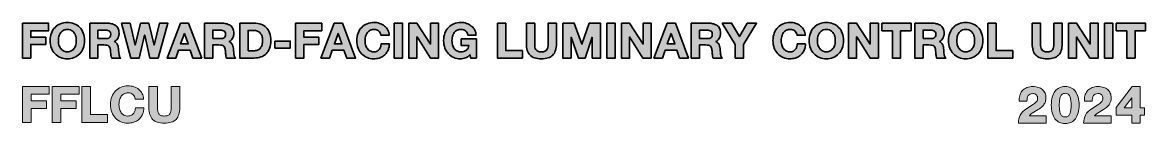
# Model space of a CAD drawing. Header units: millimetres. Extents: x 4.3 to 81, y -11.1 to -4.2.
import ezdxf

# ---------------------------------------------------------------- set-up
doc = ezdxf.new("R2010")
doc.units = ezdxf.units.MM
doc.header["$MEASUREMENT"] = 0
doc.layers.add('Layer 1', color=7, linetype='Continuous', lineweight=0)

# ---------------------------------------------------------------- blocks, each defined once
blk = doc.blocks.new('Block_0')
at = {"layer": 'Layer 1', "true_color": 0x231f20, "transparency": 33554687}
h = blk.add_hatch(color=250, dxfattribs=at)
h.dxf.hatch_style = 2
edge = h.paths.add_edge_path()
edge.add_spline(control_points=[(4.301, -4.266), (4.301, -4.266), (6.087, -4.266), (6.087, -4.266), (6.087, -4.266), (6.087, -4.78), (6.087, -4.78), (6.087, -4.78), (4.869, -4.78), (4.869, -4.78), (4.869, -4.78), (4.869, -5.224), (4.869, -5.224), (4.869, -5.224), (5.893, -5.224), (5.893, -5.224), (5.893, -5.224), (5.893, -5.718), (5.893, -5.718), (5.893, -5.718), (4.869, -5.718), (4.869, -5.718), (4.869, -5.718), (4.869, -6.649), (4.869, -6.649), (4.869, -6.649), (4.301, -6.649), (4.301, -6.649), (4.301, -6.649), (4.301, -4.266), (4.301, -4.266)], knot_values=[0, 0, 0, 0, 1, 1, 1, 2, 2, 2, 3, 3, 3, 4, 4, 4, 5, 5, 5, 6, 6, 6, 7, 7, 7, 8, 8, 8, 9, 9, 9, 10, 10, 10, 10], degree=3, periodic=0)
h = blk.add_hatch(color=250, dxfattribs=at)
h.dxf.hatch_style = 2
edge = h.paths.add_edge_path()
edge.add_spline(control_points=[(7.369, -6.229), (7.438, -6.229), (7.508, -6.215), (7.58, -6.189), (7.653, -6.162), (7.719, -6.118), (7.778, -6.057), (7.836, -5.996), (7.884, -5.916), (7.921, -5.818), (7.958, -5.72), (7.976, -5.6), (7.976, -5.458), (7.976, -5.315), (7.958, -5.195), (7.921, -5.097), (7.884, -4.999), (7.836, -4.92), (7.778, -4.858), (7.719, -4.797), (7.653, -4.753), (7.58, -4.727), (7.508, -4.7), (7.438, -4.687), (7.369, -4.687), (7.297, -4.687), (7.226, -4.7), (7.155, -4.727), (7.084, -4.753), (7.019, -4.797), (6.96, -4.858), (6.901, -4.92), (6.853, -4.999), (6.816, -5.097), (6.779, -5.195), (6.761, -5.315), (6.761, -5.458), (6.761, -5.6), (6.779, -5.72), (6.816, -5.818), (6.853, -5.916), (6.901, -5.996), (6.96, -6.057), (7.019, -6.118), (7.084, -6.162), (7.155, -6.189), (7.226, -6.215), (7.297, -6.229), (7.369, -6.229)], knot_values=[0, 0, 0, 0, 1, 1, 1, 2, 2, 2, 3, 3, 3, 4, 4, 4, 5, 5, 5, 6, 6, 6, 7, 7, 7, 8, 8, 8, 9, 9, 9, 10, 10, 10, 11, 11, 11, 12, 12, 12, 13, 13, 13, 14, 14, 14, 15, 15, 15, 16, 16, 16, 16], degree=3, periodic=0)
edge = h.paths.add_edge_path()
edge.add_spline(control_points=[(7.369, -4.213), (7.538, -4.213), (7.694, -4.242), (7.838, -4.301), (7.981, -4.36), (8.105, -4.443), (8.21, -4.551), (8.314, -4.659), (8.396, -4.79), (8.455, -4.944), (8.514, -5.097), (8.544, -5.268), (8.544, -5.458), (8.544, -5.647), (8.514, -5.818), (8.455, -5.972), (8.396, -6.125), (8.314, -6.256), (8.21, -6.364), (8.105, -6.472), (7.981, -6.555), (7.838, -6.614), (7.694, -6.673), (7.538, -6.703), (7.369, -6.703), (7.199, -6.703), (7.043, -6.673), (6.9, -6.614), (6.756, -6.555), (6.632, -6.472), (6.527, -6.364), (6.423, -6.256), (6.341, -6.125), (6.282, -5.972), (6.223, -5.818), (6.194, -5.647), (6.194, -5.458), (6.194, -5.268), (6.223, -5.097), (6.282, -4.944), (6.341, -4.79), (6.423, -4.659), (6.527, -4.551), (6.632, -4.443), (6.756, -4.36), (6.9, -4.301), (7.043, -4.242), (7.199, -4.213), (7.369, -4.213)], knot_values=[0, 0, 0, 0, 1, 1, 1, 2, 2, 2, 3, 3, 3, 4, 4, 4, 5, 5, 5, 6, 6, 6, 7, 7, 7, 8, 8, 8, 9, 9, 9, 10, 10, 10, 11, 11, 11, 12, 12, 12, 13, 13, 13, 14, 14, 14, 15, 15, 15, 16, 16, 16, 16], degree=3, periodic=0)
h = blk.add_hatch(color=250, dxfattribs=at)
h.dxf.hatch_style = 2
edge = h.paths.add_edge_path()
edge.add_spline(control_points=[(9.462, -5.321), (9.462, -5.321), (9.935, -5.321), (9.935, -5.321), (9.973, -5.321), (10.016, -5.319), (10.062, -5.316), (10.109, -5.312), (10.153, -5.302), (10.193, -5.284), (10.233, -5.266), (10.266, -5.237), (10.293, -5.197), (10.319, -5.157), (10.333, -5.1), (10.333, -5.027), (10.333, -4.956), (10.319, -4.901), (10.293, -4.862), (10.266, -4.823), (10.233, -4.795), (10.193, -4.777), (10.153, -4.759), (10.109, -4.748), (10.062, -4.745), (10.016, -4.742), (9.973, -4.74), (9.935, -4.74), (9.935, -4.74), (9.462, -4.74), (9.462, -4.74), (9.462, -4.74), (9.462, -5.321), (9.462, -5.321)], knot_values=[0, 0, 0, 0, 1, 1, 1, 2, 2, 2, 3, 3, 3, 4, 4, 4, 5, 5, 5, 6, 6, 6, 7, 7, 7, 8, 8, 8, 9, 9, 9, 10, 10, 10, 11, 11, 11, 11], degree=3, periodic=0)
edge = h.paths.add_edge_path()
edge.add_spline(control_points=[(8.894, -4.266), (8.894, -4.266), (10.066, -4.266), (10.066, -4.266), (10.172, -4.266), (10.276, -4.277), (10.376, -4.299), (10.476, -4.322), (10.565, -4.359), (10.643, -4.411), (10.721, -4.463), (10.783, -4.533), (10.83, -4.62), (10.877, -4.707), (10.9, -4.815), (10.9, -4.944), (10.9, -5.028), (10.89, -5.103), (10.869, -5.167), (10.847, -5.232), (10.821, -5.287), (10.79, -5.333), (10.759, -5.378), (10.725, -5.416), (10.688, -5.448), (10.651, -5.479), (10.618, -5.503), (10.586, -5.521), (10.693, -5.579), (10.766, -5.657), (10.805, -5.756), (10.844, -5.855), (10.867, -5.963), (10.873, -6.079), (10.873, -6.079), (10.89, -6.302), (10.89, -6.302), (10.895, -6.362), (10.901, -6.412), (10.91, -6.451), (10.919, -6.49), (10.93, -6.522), (10.942, -6.547), (10.954, -6.573), (10.967, -6.594), (10.98, -6.609), (10.994, -6.625), (11.006, -6.638), (11.017, -6.649), (11.017, -6.649), (10.4, -6.649), (10.4, -6.649), (10.382, -6.636), (10.367, -6.597), (10.356, -6.531), (10.345, -6.465), (10.335, -6.368), (10.326, -6.239), (10.319, -6.132), (10.307, -6.047), (10.289, -5.983), (10.272, -5.92), (10.245, -5.871), (10.209, -5.837), (10.174, -5.802), (10.127, -5.78), (10.071, -5.77), (10.014, -5.76), (9.943, -5.755), (9.859, -5.755), (9.859, -5.755), (9.462, -5.755), (9.462, -5.755), (9.462, -5.755), (9.462, -6.649), (9.462, -6.649), (9.462, -6.649), (8.894, -6.649), (8.894, -6.649), (8.894, -6.649), (8.894, -4.266), (8.894, -4.266)], knot_values=[0, 0, 0, 0, 1, 1, 1, 2, 2, 2, 3, 3, 3, 4, 4, 4, 5, 5, 5, 6, 6, 6, 7, 7, 7, 8, 8, 8, 9, 9, 9, 10, 10, 10, 11, 11, 11, 12, 12, 12, 13, 13, 13, 14, 14, 14, 15, 15, 15, 16, 16, 16, 17, 17, 17, 18, 18, 18, 19, 19, 19, 20, 20, 20, 21, 21, 21, 22, 22, 22, 23, 23, 23, 24, 24, 24, 25, 25, 25, 26, 26, 26, 27, 27, 27, 27], degree=3, periodic=0)
h = blk.add_hatch(color=250, dxfattribs=at)
h.dxf.hatch_style = 2
edge = h.paths.add_edge_path()
edge.add_spline(control_points=[(13.577, -6.649), (13.577, -6.649), (13.01, -6.649), (13.01, -6.649), (13.01, -6.649), (12.656, -5.08), (12.656, -5.08), (12.656, -5.08), (12.649, -5.08), (12.649, -5.08), (12.649, -5.08), (12.285, -6.649), (12.285, -6.649), (12.285, -6.649), (11.705, -6.649), (11.705, -6.649), (11.705, -6.649), (11.07, -4.266), (11.07, -4.266), (11.07, -4.266), (11.651, -4.266), (11.651, -4.266), (11.651, -4.266), (11.998, -5.768), (11.998, -5.768), (11.998, -5.768), (12.005, -5.768), (12.005, -5.768), (12.005, -5.768), (12.372, -4.266), (12.372, -4.266), (12.372, -4.266), (12.94, -4.266), (12.94, -4.266), (12.94, -4.266), (13.294, -5.768), (13.294, -5.768), (13.294, -5.768), (13.3, -5.768), (13.3, -5.768), (13.3, -5.768), (13.654, -4.266), (13.654, -4.266), (13.654, -4.266), (14.235, -4.266), (14.235, -4.266), (14.235, -4.266), (13.577, -6.649), (13.577, -6.649)], knot_values=[0, 0, 0, 0, 1, 1, 1, 2, 2, 2, 3, 3, 3, 4, 4, 4, 5, 5, 5, 6, 6, 6, 7, 7, 7, 8, 8, 8, 9, 9, 9, 10, 10, 10, 11, 11, 11, 12, 12, 12, 13, 13, 13, 14, 14, 14, 15, 15, 15, 16, 16, 16, 16], degree=3, periodic=0)
h = blk.add_hatch(color=250, dxfattribs=at)
h.dxf.hatch_style = 2
edge = h.paths.add_edge_path()
edge.add_spline(control_points=[(15.373, -4.96), (15.373, -4.96), (15.366, -4.96), (15.366, -4.96), (15.366, -4.96), (15.106, -5.685), (15.106, -5.685), (15.106, -5.685), (15.627, -5.685), (15.627, -5.685), (15.627, -5.685), (15.373, -4.96), (15.373, -4.96)], knot_values=[0, 0, 0, 0, 1, 1, 1, 2, 2, 2, 3, 3, 3, 4, 4, 4, 4], degree=3, periodic=0)
edge = h.paths.add_edge_path()
edge.add_spline(control_points=[(15.089, -4.266), (15.089, -4.266), (15.657, -4.266), (15.657, -4.266), (15.657, -4.266), (16.555, -6.649), (16.555, -6.649), (16.555, -6.649), (15.947, -6.649), (15.947, -6.649), (15.947, -6.649), (15.764, -6.119), (15.764, -6.119), (15.764, -6.119), (14.959, -6.119), (14.959, -6.119), (14.959, -6.119), (14.776, -6.649), (14.776, -6.649), (14.776, -6.649), (14.188, -6.649), (14.188, -6.649), (14.188, -6.649), (15.089, -4.266), (15.089, -4.266)], knot_values=[0, 0, 0, 0, 1, 1, 1, 2, 2, 2, 3, 3, 3, 4, 4, 4, 5, 5, 5, 6, 6, 6, 7, 7, 7, 8, 8, 8, 8], degree=3, periodic=0)
h = blk.add_hatch(color=250, dxfattribs=at)
h.dxf.hatch_style = 2
edge = h.paths.add_edge_path()
edge.add_spline(control_points=[(17.309, -5.321), (17.309, -5.321), (17.783, -5.321), (17.783, -5.321), (17.821, -5.321), (17.863, -5.319), (17.91, -5.316), (17.957, -5.312), (18, -5.302), (18.04, -5.284), (18.08, -5.266), (18.114, -5.237), (18.14, -5.197), (18.167, -5.157), (18.18, -5.1), (18.18, -5.027), (18.18, -4.956), (18.167, -4.901), (18.14, -4.862), (18.114, -4.823), (18.08, -4.795), (18.04, -4.777), (18, -4.759), (17.957, -4.748), (17.91, -4.745), (17.863, -4.742), (17.821, -4.74), (17.783, -4.74), (17.783, -4.74), (17.309, -4.74), (17.309, -4.74), (17.309, -4.74), (17.309, -5.321), (17.309, -5.321)], knot_values=[0, 0, 0, 0, 1, 1, 1, 2, 2, 2, 3, 3, 3, 4, 4, 4, 5, 5, 5, 6, 6, 6, 7, 7, 7, 8, 8, 8, 9, 9, 9, 10, 10, 10, 11, 11, 11, 11], degree=3, periodic=0)
edge = h.paths.add_edge_path()
edge.add_spline(control_points=[(16.742, -4.266), (16.742, -4.266), (17.913, -4.266), (17.913, -4.266), (18.02, -4.266), (18.123, -4.277), (18.224, -4.299), (18.324, -4.322), (18.413, -4.359), (18.491, -4.411), (18.569, -4.463), (18.631, -4.533), (18.678, -4.62), (18.724, -4.707), (18.748, -4.815), (18.748, -4.944), (18.748, -5.028), (18.737, -5.103), (18.716, -5.167), (18.695, -5.232), (18.669, -5.287), (18.638, -5.333), (18.606, -5.378), (18.572, -5.416), (18.536, -5.448), (18.499, -5.479), (18.465, -5.503), (18.434, -5.521), (18.541, -5.579), (18.614, -5.657), (18.653, -5.756), (18.691, -5.855), (18.714, -5.963), (18.721, -6.079), (18.721, -6.079), (18.738, -6.302), (18.738, -6.302), (18.742, -6.362), (18.749, -6.412), (18.758, -6.451), (18.767, -6.49), (18.777, -6.522), (18.789, -6.547), (18.802, -6.573), (18.815, -6.594), (18.828, -6.609), (18.841, -6.625), (18.853, -6.638), (18.865, -6.649), (18.865, -6.649), (18.247, -6.649), (18.247, -6.649), (18.229, -6.636), (18.215, -6.597), (18.204, -6.531), (18.192, -6.465), (18.182, -6.368), (18.174, -6.239), (18.167, -6.132), (18.155, -6.047), (18.137, -5.983), (18.119, -5.92), (18.092, -5.871), (18.057, -5.837), (18.021, -5.802), (17.975, -5.78), (17.918, -5.77), (17.862, -5.76), (17.791, -5.755), (17.706, -5.755), (17.706, -5.755), (17.309, -5.755), (17.309, -5.755), (17.309, -5.755), (17.309, -6.649), (17.309, -6.649), (17.309, -6.649), (16.742, -6.649), (16.742, -6.649), (16.742, -6.649), (16.742, -4.266), (16.742, -4.266)], knot_values=[0, 0, 0, 0, 1, 1, 1, 2, 2, 2, 3, 3, 3, 4, 4, 4, 5, 5, 5, 6, 6, 6, 7, 7, 7, 8, 8, 8, 9, 9, 9, 10, 10, 10, 11, 11, 11, 12, 12, 12, 13, 13, 13, 14, 14, 14, 15, 15, 15, 16, 16, 16, 17, 17, 17, 18, 18, 18, 19, 19, 19, 20, 20, 20, 21, 21, 21, 22, 22, 22, 23, 23, 23, 24, 24, 24, 25, 25, 25, 26, 26, 26, 27, 27, 27, 27], degree=3, periodic=0)
h = blk.add_hatch(color=250, dxfattribs=at)
h.dxf.hatch_style = 2
edge = h.paths.add_edge_path()
edge.add_spline(control_points=[(19.719, -6.155), (19.719, -6.155), (20.086, -6.155), (20.086, -6.155), (20.106, -6.155), (20.136, -6.154), (20.175, -6.152), (20.213, -6.15), (20.256, -6.142), (20.301, -6.129), (20.347, -6.115), (20.394, -6.095), (20.442, -6.067), (20.49, -6.039), (20.533, -5.999), (20.572, -5.948), (20.611, -5.897), (20.643, -5.831), (20.669, -5.751), (20.694, -5.671), (20.707, -5.573), (20.707, -5.458), (20.707, -5.342), (20.694, -5.244), (20.669, -5.164), (20.643, -5.084), (20.611, -5.018), (20.572, -4.967), (20.533, -4.916), (20.49, -4.876), (20.442, -4.848), (20.394, -4.821), (20.347, -4.8), (20.301, -4.787), (20.256, -4.773), (20.213, -4.766), (20.175, -4.763), (20.136, -4.761), (20.106, -4.76), (20.086, -4.76), (20.086, -4.76), (19.719, -4.76), (19.719, -4.76), (19.719, -4.76), (19.719, -6.155), (19.719, -6.155)], knot_values=[0, 0, 0, 0, 1, 1, 1, 2, 2, 2, 3, 3, 3, 4, 4, 4, 5, 5, 5, 6, 6, 6, 7, 7, 7, 8, 8, 8, 9, 9, 9, 10, 10, 10, 11, 11, 11, 12, 12, 12, 13, 13, 13, 14, 14, 14, 15, 15, 15, 15], degree=3, periodic=0)
edge = h.paths.add_edge_path()
edge.add_spline(control_points=[(19.152, -4.266), (19.152, -4.266), (20.133, -4.266), (20.133, -4.266), (20.3, -4.266), (20.453, -4.29), (20.594, -4.338), (20.734, -4.386), (20.854, -4.458), (20.954, -4.556), (21.054, -4.654), (21.133, -4.778), (21.189, -4.929), (21.246, -5.079), (21.274, -5.255), (21.274, -5.458), (21.274, -5.662), (21.246, -5.839), (21.189, -5.988), (21.133, -6.138), (21.054, -6.261), (20.954, -6.359), (20.854, -6.457), (20.734, -6.53), (20.594, -6.578), (20.453, -6.625), (20.3, -6.649), (20.133, -6.649), (20.133, -6.649), (19.152, -6.649), (19.152, -6.649), (19.152, -6.649), (19.152, -4.266), (19.152, -4.266)], knot_values=[0, 0, 0, 0, 1, 1, 1, 2, 2, 2, 3, 3, 3, 4, 4, 4, 5, 5, 5, 6, 6, 6, 7, 7, 7, 8, 8, 8, 9, 9, 9, 10, 10, 10, 11, 11, 11, 11], degree=3, periodic=0)
h = blk.add_hatch(color=250, dxfattribs=at)
h.dxf.hatch_style = 2
edge = h.paths.add_edge_path()
edge.add_spline(control_points=[(22.967, -4.266), (22.967, -4.266), (24.753, -4.266), (24.753, -4.266), (24.753, -4.266), (24.753, -4.78), (24.753, -4.78), (24.753, -4.78), (23.534, -4.78), (23.534, -4.78), (23.534, -4.78), (23.534, -5.224), (23.534, -5.224), (23.534, -5.224), (24.559, -5.224), (24.559, -5.224), (24.559, -5.224), (24.559, -5.718), (24.559, -5.718), (24.559, -5.718), (23.534, -5.718), (23.534, -5.718), (23.534, -5.718), (23.534, -6.649), (23.534, -6.649), (23.534, -6.649), (22.967, -6.649), (22.967, -6.649), (22.967, -6.649), (22.967, -4.266), (22.967, -4.266)], knot_values=[0, 0, 0, 0, 1, 1, 1, 2, 2, 2, 3, 3, 3, 4, 4, 4, 5, 5, 5, 6, 6, 6, 7, 7, 7, 8, 8, 8, 9, 9, 9, 10, 10, 10, 10], degree=3, periodic=0)
h = blk.add_hatch(color=250, dxfattribs=at)
h.dxf.hatch_style = 2
edge = h.paths.add_edge_path()
edge.add_spline(control_points=[(25.881, -4.96), (25.881, -4.96), (25.874, -4.96), (25.874, -4.96), (25.874, -4.96), (25.614, -5.685), (25.614, -5.685), (25.614, -5.685), (26.134, -5.685), (26.134, -5.685), (26.134, -5.685), (25.881, -4.96), (25.881, -4.96)], knot_values=[0, 0, 0, 0, 1, 1, 1, 2, 2, 2, 3, 3, 3, 4, 4, 4, 4], degree=3, periodic=0)
edge = h.paths.add_edge_path()
edge.add_spline(control_points=[(25.597, -4.266), (25.597, -4.266), (26.164, -4.266), (26.164, -4.266), (26.164, -4.266), (27.062, -6.649), (27.062, -6.649), (27.062, -6.649), (26.455, -6.649), (26.455, -6.649), (26.455, -6.649), (26.271, -6.119), (26.271, -6.119), (26.271, -6.119), (25.467, -6.119), (25.467, -6.119), (25.467, -6.119), (25.283, -6.649), (25.283, -6.649), (25.283, -6.649), (24.696, -6.649), (24.696, -6.649), (24.696, -6.649), (25.597, -4.266), (25.597, -4.266)], knot_values=[0, 0, 0, 0, 1, 1, 1, 2, 2, 2, 3, 3, 3, 4, 4, 4, 5, 5, 5, 6, 6, 6, 7, 7, 7, 8, 8, 8, 8], degree=3, periodic=0)
h = blk.add_hatch(color=250, dxfattribs=at)
h.dxf.hatch_style = 2
edge = h.paths.add_edge_path()
edge.add_spline(control_points=[(29.372, -5.685), (29.372, -5.747), (29.365, -5.815), (29.351, -5.89), (29.336, -5.964), (29.312, -6.04), (29.279, -6.115), (29.246, -6.191), (29.202, -6.264), (29.147, -6.334), (29.092, -6.404), (29.025, -6.466), (28.945, -6.521), (28.865, -6.575), (28.772, -6.619), (28.665, -6.653), (28.558, -6.686), (28.435, -6.703), (28.297, -6.703), (28.135, -6.703), (27.984, -6.673), (27.844, -6.614), (27.703, -6.555), (27.581, -6.472), (27.478, -6.364), (27.375, -6.256), (27.293, -6.125), (27.234, -5.972), (27.175, -5.818), (27.146, -5.647), (27.146, -5.458), (27.146, -5.268), (27.175, -5.097), (27.234, -4.944), (27.293, -4.79), (27.375, -4.659), (27.48, -4.551), (27.584, -4.443), (27.708, -4.36), (27.852, -4.301), (27.995, -4.242), (28.152, -4.213), (28.321, -4.213), (28.452, -4.213), (28.58, -4.234), (28.705, -4.278), (28.829, -4.321), (28.939, -4.382), (29.035, -4.46), (29.131, -4.537), (29.208, -4.63), (29.266, -4.738), (29.323, -4.846), (29.352, -4.965), (29.352, -5.094), (29.352, -5.094), (28.798, -5.094), (28.798, -5.094), (28.774, -4.963), (28.72, -4.862), (28.638, -4.792), (28.556, -4.722), (28.45, -4.687), (28.321, -4.687), (28.25, -4.687), (28.178, -4.7), (28.107, -4.727), (28.036, -4.753), (27.971, -4.797), (27.912, -4.858), (27.853, -4.92), (27.805, -4.999), (27.768, -5.097), (27.732, -5.195), (27.713, -5.315), (27.713, -5.458), (27.713, -5.6), (27.732, -5.72), (27.768, -5.818), (27.805, -5.916), (27.852, -5.996), (27.909, -6.057), (27.965, -6.118), (28.028, -6.162), (28.097, -6.189), (28.166, -6.215), (28.233, -6.229), (28.297, -6.229), (28.393, -6.229), (28.474, -6.21), (28.539, -6.174), (28.605, -6.137), (28.657, -6.091), (28.696, -6.037), (28.735, -5.982), (28.763, -5.923), (28.78, -5.86), (28.797, -5.796), (28.805, -5.738), (28.805, -5.685), (28.805, -5.685), (29.372, -5.685), (29.372, -5.685)], knot_values=[0, 0, 0, 0, 1, 1, 1, 2, 2, 2, 3, 3, 3, 4, 4, 4, 5, 5, 5, 6, 6, 6, 7, 7, 7, 8, 8, 8, 9, 9, 9, 10, 10, 10, 11, 11, 11, 12, 12, 12, 13, 13, 13, 14, 14, 14, 15, 15, 15, 16, 16, 16, 17, 17, 17, 18, 18, 18, 19, 19, 19, 20, 20, 20, 21, 21, 21, 22, 22, 22, 23, 23, 23, 24, 24, 24, 25, 25, 25, 26, 26, 26, 27, 27, 27, 28, 28, 28, 29, 29, 29, 30, 30, 30, 31, 31, 31, 32, 32, 32, 33, 33, 33, 34, 34, 34, 34], degree=3, periodic=0)
h = blk.add_hatch(color=250, dxfattribs=at)
h.dxf.hatch_style = 2
edge = h.paths.add_edge_path()
edge.add_spline(control_points=[(29.706, -4.266), (29.706, -4.266), (30.274, -4.266), (30.274, -4.266), (30.274, -4.266), (30.274, -6.649), (30.274, -6.649), (30.274, -6.649), (29.706, -6.649), (29.706, -6.649), (29.706, -6.649), (29.706, -4.266), (29.706, -4.266)], knot_values=[0, 0, 0, 0, 1, 1, 1, 2, 2, 2, 3, 3, 3, 4, 4, 4, 4], degree=3, periodic=0)
h = blk.add_hatch(color=250, dxfattribs=at)
h.dxf.hatch_style = 2
edge = h.paths.add_edge_path()
edge.add_spline(control_points=[(30.701, -4.266), (30.701, -4.266), (31.255, -4.266), (31.255, -4.266), (31.255, -4.266), (32.179, -5.691), (32.179, -5.691), (32.179, -5.691), (32.186, -5.691), (32.186, -5.691), (32.186, -5.691), (32.186, -4.266), (32.186, -4.266), (32.186, -4.266), (32.74, -4.266), (32.74, -4.266), (32.74, -4.266), (32.74, -6.649), (32.74, -6.649), (32.74, -6.649), (32.173, -6.649), (32.173, -6.649), (32.173, -6.649), (31.262, -5.207), (31.262, -5.207), (31.262, -5.207), (31.255, -5.207), (31.255, -5.207), (31.255, -5.207), (31.255, -6.649), (31.255, -6.649), (31.255, -6.649), (30.701, -6.649), (30.701, -6.649), (30.701, -6.649), (30.701, -4.266), (30.701, -4.266)], knot_values=[0, 0, 0, 0, 1, 1, 1, 2, 2, 2, 3, 3, 3, 4, 4, 4, 5, 5, 5, 6, 6, 6, 7, 7, 7, 8, 8, 8, 9, 9, 9, 10, 10, 10, 11, 11, 11, 12, 12, 12, 12], degree=3, periodic=0)
h = blk.add_hatch(color=250, dxfattribs=at)
h.dxf.hatch_style = 2
edge = h.paths.add_edge_path()
edge.add_spline(control_points=[(34.276, -5.337), (34.276, -5.337), (35.314, -5.337), (35.314, -5.337), (35.314, -5.337), (35.314, -6.649), (35.314, -6.649), (35.314, -6.649), (34.937, -6.649), (34.937, -6.649), (34.937, -6.649), (34.88, -6.429), (34.88, -6.429), (34.78, -6.529), (34.677, -6.6), (34.571, -6.641), (34.465, -6.682), (34.344, -6.703), (34.206, -6.703), (34.05, -6.703), (33.904, -6.673), (33.767, -6.614), (33.63, -6.555), (33.511, -6.472), (33.41, -6.364), (33.308, -6.256), (33.228, -6.125), (33.169, -5.972), (33.11, -5.818), (33.081, -5.647), (33.081, -5.458), (33.081, -5.268), (33.11, -5.097), (33.169, -4.944), (33.228, -4.79), (33.31, -4.659), (33.415, -4.551), (33.519, -4.443), (33.643, -4.36), (33.787, -4.301), (33.93, -4.242), (34.087, -4.213), (34.256, -4.213), (34.389, -4.213), (34.518, -4.234), (34.641, -4.278), (34.765, -4.321), (34.875, -4.382), (34.972, -4.46), (35.069, -4.537), (35.146, -4.63), (35.204, -4.738), (35.262, -4.846), (35.291, -4.965), (35.291, -5.094), (35.291, -5.094), (34.736, -5.094), (34.736, -5.094), (34.712, -4.963), (34.658, -4.862), (34.576, -4.792), (34.494, -4.722), (34.387, -4.687), (34.256, -4.687), (34.185, -4.687), (34.113, -4.7), (34.042, -4.727), (33.971, -4.753), (33.906, -4.797), (33.847, -4.858), (33.788, -4.92), (33.74, -4.999), (33.703, -5.097), (33.667, -5.195), (33.648, -5.315), (33.648, -5.458), (33.648, -5.6), (33.667, -5.72), (33.703, -5.818), (33.74, -5.916), (33.788, -5.996), (33.847, -6.057), (33.906, -6.118), (33.971, -6.162), (34.042, -6.189), (34.113, -6.215), (34.185, -6.229), (34.256, -6.229), (34.325, -6.229), (34.392, -6.219), (34.458, -6.2), (34.523, -6.182), (34.581, -6.153), (34.631, -6.115), (34.681, -6.077), (34.721, -6.031), (34.751, -5.975), (34.781, -5.919), (34.796, -5.855), (34.796, -5.781), (34.796, -5.781), (34.276, -5.781), (34.276, -5.781), (34.276, -5.781), (34.276, -5.337), (34.276, -5.337)], knot_values=[0, 0, 0, 0, 1, 1, 1, 2, 2, 2, 3, 3, 3, 4, 4, 4, 5, 5, 5, 6, 6, 6, 7, 7, 7, 8, 8, 8, 9, 9, 9, 10, 10, 10, 11, 11, 11, 12, 12, 12, 13, 13, 13, 14, 14, 14, 15, 15, 15, 16, 16, 16, 17, 17, 17, 18, 18, 18, 19, 19, 19, 20, 20, 20, 21, 21, 21, 22, 22, 22, 23, 23, 23, 24, 24, 24, 25, 25, 25, 26, 26, 26, 27, 27, 27, 28, 28, 28, 29, 29, 29, 30, 30, 30, 31, 31, 31, 32, 32, 32, 33, 33, 33, 34, 34, 34, 35, 35, 35, 35], degree=3, periodic=0)
h = blk.add_hatch(color=250, dxfattribs=at)
h.dxf.hatch_style = 2
edge = h.paths.add_edge_path()
edge.add_spline(control_points=[(36.756, -4.266), (36.756, -4.266), (37.323, -4.266), (37.323, -4.266), (37.323, -4.266), (37.323, -6.135), (37.323, -6.135), (37.323, -6.135), (38.458, -6.135), (38.458, -6.135), (38.458, -6.135), (38.458, -6.649), (38.458, -6.649), (38.458, -6.649), (36.756, -6.649), (36.756, -6.649), (36.756, -6.649), (36.756, -4.266), (36.756, -4.266)], knot_values=[0, 0, 0, 0, 1, 1, 1, 2, 2, 2, 3, 3, 3, 4, 4, 4, 5, 5, 5, 6, 6, 6, 6], degree=3, periodic=0)
h = blk.add_hatch(color=250, dxfattribs=at)
h.dxf.hatch_style = 2
edge = h.paths.add_edge_path()
edge.add_spline(control_points=[(38.735, -4.266), (38.735, -4.266), (39.303, -4.266), (39.303, -4.266), (39.303, -4.266), (39.303, -5.675), (39.303, -5.675), (39.303, -5.757), (39.308, -5.832), (39.319, -5.9), (39.33, -5.968), (39.352, -6.026), (39.384, -6.075), (39.417, -6.124), (39.463, -6.162), (39.523, -6.189), (39.583, -6.215), (39.662, -6.229), (39.76, -6.229), (39.858, -6.229), (39.937, -6.215), (39.997, -6.189), (40.057, -6.162), (40.103, -6.124), (40.136, -6.075), (40.168, -6.026), (40.189, -5.968), (40.201, -5.9), (40.212, -5.832), (40.217, -5.757), (40.217, -5.675), (40.217, -5.675), (40.217, -4.266), (40.217, -4.266), (40.217, -4.266), (40.785, -4.266), (40.785, -4.266), (40.785, -4.266), (40.785, -5.668), (40.785, -5.668), (40.785, -6.022), (40.703, -6.283), (40.539, -6.451), (40.376, -6.619), (40.116, -6.703), (39.76, -6.703), (39.404, -6.703), (39.144, -6.619), (38.981, -6.451), (38.817, -6.283), (38.735, -6.022), (38.735, -5.668), (38.735, -5.668), (38.735, -4.266), (38.735, -4.266)], knot_values=[0, 0, 0, 0, 1, 1, 1, 2, 2, 2, 3, 3, 3, 4, 4, 4, 5, 5, 5, 6, 6, 6, 7, 7, 7, 8, 8, 8, 9, 9, 9, 10, 10, 10, 11, 11, 11, 12, 12, 12, 13, 13, 13, 14, 14, 14, 15, 15, 15, 16, 16, 16, 17, 17, 17, 18, 18, 18, 18], degree=3, periodic=0)
h = blk.add_hatch(color=250, dxfattribs=at)
h.dxf.hatch_style = 2
edge = h.paths.add_edge_path()
edge.add_spline(control_points=[(41.219, -4.266), (41.219, -4.266), (42, -4.266), (42, -4.266), (42, -4.266), (42.517, -5.711), (42.517, -5.711), (42.517, -5.711), (42.524, -5.711), (42.524, -5.711), (42.524, -5.711), (43.031, -4.266), (43.031, -4.266), (43.031, -4.266), (43.799, -4.266), (43.799, -4.266), (43.799, -4.266), (43.799, -6.649), (43.799, -6.649), (43.799, -6.649), (43.232, -6.649), (43.232, -6.649), (43.232, -6.649), (43.232, -5.227), (43.232, -5.227), (43.232, -5.227), (43.225, -5.227), (43.225, -5.227), (43.225, -5.227), (42.741, -6.649), (42.741, -6.649), (42.741, -6.649), (42.287, -6.649), (42.287, -6.649), (42.287, -6.649), (41.793, -5.227), (41.793, -5.227), (41.793, -5.227), (41.786, -5.227), (41.786, -5.227), (41.786, -5.227), (41.786, -6.649), (41.786, -6.649), (41.786, -6.649), (41.219, -6.649), (41.219, -6.649), (41.219, -6.649), (41.219, -4.266), (41.219, -4.266)], knot_values=[0, 0, 0, 0, 1, 1, 1, 2, 2, 2, 3, 3, 3, 4, 4, 4, 5, 5, 5, 6, 6, 6, 7, 7, 7, 8, 8, 8, 9, 9, 9, 10, 10, 10, 11, 11, 11, 12, 12, 12, 13, 13, 13, 14, 14, 14, 15, 15, 15, 16, 16, 16, 16], degree=3, periodic=0)
h = blk.add_hatch(color=250, dxfattribs=at)
h.dxf.hatch_style = 2
edge = h.paths.add_edge_path()
edge.add_spline(control_points=[(44.233, -4.266), (44.233, -4.266), (44.801, -4.266), (44.801, -4.266), (44.801, -4.266), (44.801, -6.649), (44.801, -6.649), (44.801, -6.649), (44.233, -6.649), (44.233, -6.649), (44.233, -6.649), (44.233, -4.266), (44.233, -4.266)], knot_values=[0, 0, 0, 0, 1, 1, 1, 2, 2, 2, 3, 3, 3, 4, 4, 4, 4], degree=3, periodic=0)
h = blk.add_hatch(color=250, dxfattribs=at)
h.dxf.hatch_style = 2
edge = h.paths.add_edge_path()
edge.add_spline(control_points=[(45.228, -4.266), (45.228, -4.266), (45.782, -4.266), (45.782, -4.266), (45.782, -4.266), (46.706, -5.691), (46.706, -5.691), (46.706, -5.691), (46.713, -5.691), (46.713, -5.691), (46.713, -5.691), (46.713, -4.266), (46.713, -4.266), (46.713, -4.266), (47.267, -4.266), (47.267, -4.266), (47.267, -4.266), (47.267, -6.649), (47.267, -6.649), (47.267, -6.649), (46.7, -6.649), (46.7, -6.649), (46.7, -6.649), (45.789, -5.207), (45.789, -5.207), (45.789, -5.207), (45.782, -5.207), (45.782, -5.207), (45.782, -5.207), (45.782, -6.649), (45.782, -6.649), (45.782, -6.649), (45.228, -6.649), (45.228, -6.649), (45.228, -6.649), (45.228, -4.266), (45.228, -4.266)], knot_values=[0, 0, 0, 0, 1, 1, 1, 2, 2, 2, 3, 3, 3, 4, 4, 4, 5, 5, 5, 6, 6, 6, 7, 7, 7, 8, 8, 8, 9, 9, 9, 10, 10, 10, 11, 11, 11, 12, 12, 12, 12], degree=3, periodic=0)
h = blk.add_hatch(color=250, dxfattribs=at)
h.dxf.hatch_style = 2
edge = h.paths.add_edge_path()
edge.add_spline(control_points=[(48.629, -4.96), (48.629, -4.96), (48.622, -4.96), (48.622, -4.96), (48.622, -4.96), (48.362, -5.685), (48.362, -5.685), (48.362, -5.685), (48.883, -5.685), (48.883, -5.685), (48.883, -5.685), (48.629, -4.96), (48.629, -4.96)], knot_values=[0, 0, 0, 0, 1, 1, 1, 2, 2, 2, 3, 3, 3, 4, 4, 4, 4], degree=3, periodic=0)
edge = h.paths.add_edge_path()
edge.add_spline(control_points=[(48.345, -4.266), (48.345, -4.266), (48.913, -4.266), (48.913, -4.266), (48.913, -4.266), (49.81, -6.649), (49.81, -6.649), (49.81, -6.649), (49.203, -6.649), (49.203, -6.649), (49.203, -6.649), (49.019, -6.119), (49.019, -6.119), (49.019, -6.119), (48.215, -6.119), (48.215, -6.119), (48.215, -6.119), (48.031, -6.649), (48.031, -6.649), (48.031, -6.649), (47.444, -6.649), (47.444, -6.649), (47.444, -6.649), (48.345, -4.266), (48.345, -4.266)], knot_values=[0, 0, 0, 0, 1, 1, 1, 2, 2, 2, 3, 3, 3, 4, 4, 4, 5, 5, 5, 6, 6, 6, 7, 7, 7, 8, 8, 8, 8], degree=3, periodic=0)
h = blk.add_hatch(color=250, dxfattribs=at)
h.dxf.hatch_style = 2
edge = h.paths.add_edge_path()
edge.add_spline(control_points=[(50.565, -5.321), (50.565, -5.321), (51.039, -5.321), (51.039, -5.321), (51.077, -5.321), (51.119, -5.319), (51.166, -5.316), (51.213, -5.312), (51.256, -5.302), (51.296, -5.284), (51.336, -5.266), (51.37, -5.237), (51.396, -5.197), (51.423, -5.157), (51.436, -5.1), (51.436, -5.027), (51.436, -4.956), (51.423, -4.901), (51.396, -4.862), (51.37, -4.823), (51.336, -4.795), (51.296, -4.777), (51.256, -4.759), (51.213, -4.748), (51.166, -4.745), (51.119, -4.742), (51.077, -4.74), (51.039, -4.74), (51.039, -4.74), (50.565, -4.74), (50.565, -4.74), (50.565, -4.74), (50.565, -5.321), (50.565, -5.321)], knot_values=[0, 0, 0, 0, 1, 1, 1, 2, 2, 2, 3, 3, 3, 4, 4, 4, 5, 5, 5, 6, 6, 6, 7, 7, 7, 8, 8, 8, 9, 9, 9, 10, 10, 10, 11, 11, 11, 11], degree=3, periodic=0)
edge = h.paths.add_edge_path()
edge.add_spline(control_points=[(49.998, -4.266), (49.998, -4.266), (51.169, -4.266), (51.169, -4.266), (51.276, -4.266), (51.38, -4.277), (51.48, -4.299), (51.58, -4.322), (51.669, -4.359), (51.747, -4.411), (51.825, -4.463), (51.887, -4.533), (51.934, -4.62), (51.98, -4.707), (52.004, -4.815), (52.004, -4.944), (52.004, -5.028), (51.993, -5.103), (51.972, -5.167), (51.951, -5.232), (51.925, -5.287), (51.894, -5.333), (51.862, -5.378), (51.829, -5.416), (51.792, -5.448), (51.755, -5.479), (51.721, -5.503), (51.69, -5.521), (51.797, -5.579), (51.87, -5.657), (51.909, -5.756), (51.948, -5.855), (51.97, -5.963), (51.977, -6.079), (51.977, -6.079), (51.994, -6.302), (51.994, -6.302), (51.998, -6.362), (52.005, -6.412), (52.014, -6.451), (52.022, -6.49), (52.033, -6.522), (52.046, -6.547), (52.058, -6.573), (52.07, -6.594), (52.084, -6.609), (52.097, -6.625), (52.11, -6.638), (52.121, -6.649), (52.121, -6.649), (51.503, -6.649), (51.503, -6.649), (51.485, -6.636), (51.471, -6.597), (51.46, -6.531), (51.448, -6.465), (51.438, -6.368), (51.43, -6.239), (51.423, -6.132), (51.411, -6.047), (51.393, -5.983), (51.375, -5.92), (51.348, -5.871), (51.313, -5.837), (51.277, -5.802), (51.231, -5.78), (51.174, -5.77), (51.118, -5.76), (51.047, -5.755), (50.962, -5.755), (50.962, -5.755), (50.565, -5.755), (50.565, -5.755), (50.565, -5.755), (50.565, -6.649), (50.565, -6.649), (50.565, -6.649), (49.998, -6.649), (49.998, -6.649), (49.998, -6.649), (49.998, -4.266), (49.998, -4.266)], knot_values=[0, 0, 0, 0, 1, 1, 1, 2, 2, 2, 3, 3, 3, 4, 4, 4, 5, 5, 5, 6, 6, 6, 7, 7, 7, 8, 8, 8, 9, 9, 9, 10, 10, 10, 11, 11, 11, 12, 12, 12, 13, 13, 13, 14, 14, 14, 15, 15, 15, 16, 16, 16, 17, 17, 17, 18, 18, 18, 19, 19, 19, 20, 20, 20, 21, 21, 21, 22, 22, 22, 23, 23, 23, 24, 24, 24, 25, 25, 25, 26, 26, 26, 27, 27, 27, 27], degree=3, periodic=0)
h = blk.add_hatch(color=250, dxfattribs=at)
h.dxf.hatch_style = 2
edge = h.paths.add_edge_path()
edge.add_spline(control_points=[(53.009, -5.731), (53.009, -5.731), (52.121, -4.266), (52.121, -4.266), (52.121, -4.266), (52.758, -4.266), (52.758, -4.266), (52.758, -4.266), (53.292, -5.177), (53.292, -5.177), (53.292, -5.177), (53.826, -4.266), (53.826, -4.266), (53.826, -4.266), (54.464, -4.266), (54.464, -4.266), (54.464, -4.266), (53.576, -5.731), (53.576, -5.731), (53.576, -5.731), (53.576, -6.649), (53.576, -6.649), (53.576, -6.649), (53.009, -6.649), (53.009, -6.649), (53.009, -6.649), (53.009, -5.731), (53.009, -5.731)], knot_values=[0, 0, 0, 0, 1, 1, 1, 2, 2, 2, 3, 3, 3, 4, 4, 4, 5, 5, 5, 6, 6, 6, 7, 7, 7, 8, 8, 8, 9, 9, 9, 9], degree=3, periodic=0)
h = blk.add_hatch(color=250, dxfattribs=at)
h.dxf.hatch_style = 2
edge = h.paths.add_edge_path()
edge.add_spline(control_points=[(57.808, -5.685), (57.808, -5.747), (57.801, -5.815), (57.786, -5.89), (57.772, -5.964), (57.748, -6.04), (57.715, -6.115), (57.681, -6.191), (57.637, -6.264), (57.583, -6.334), (57.528, -6.404), (57.461, -6.466), (57.381, -6.521), (57.301, -6.575), (57.207, -6.619), (57.1, -6.653), (56.994, -6.686), (56.871, -6.703), (56.733, -6.703), (56.571, -6.703), (56.42, -6.673), (56.279, -6.614), (56.139, -6.555), (56.017, -6.472), (55.914, -6.364), (55.81, -6.256), (55.729, -6.125), (55.67, -5.972), (55.611, -5.818), (55.582, -5.647), (55.582, -5.458), (55.582, -5.268), (55.611, -5.097), (55.67, -4.944), (55.729, -4.79), (55.811, -4.659), (55.916, -4.551), (56.02, -4.443), (56.144, -4.36), (56.288, -4.301), (56.431, -4.242), (56.587, -4.213), (56.757, -4.213), (56.888, -4.213), (57.016, -4.234), (57.141, -4.278), (57.265, -4.321), (57.375, -4.382), (57.471, -4.46), (57.567, -4.537), (57.644, -4.63), (57.701, -4.738), (57.759, -4.846), (57.788, -4.965), (57.788, -5.094), (57.788, -5.094), (57.234, -5.094), (57.234, -5.094), (57.209, -4.963), (57.156, -4.862), (57.074, -4.792), (56.992, -4.722), (56.886, -4.687), (56.757, -4.687), (56.686, -4.687), (56.614, -4.7), (56.543, -4.727), (56.472, -4.753), (56.407, -4.797), (56.348, -4.858), (56.289, -4.92), (56.241, -4.999), (56.204, -5.097), (56.168, -5.195), (56.149, -5.315), (56.149, -5.458), (56.149, -5.6), (56.168, -5.72), (56.204, -5.818), (56.241, -5.916), (56.288, -5.996), (56.345, -6.057), (56.401, -6.118), (56.464, -6.162), (56.533, -6.189), (56.602, -6.215), (56.669, -6.229), (56.733, -6.229), (56.829, -6.229), (56.91, -6.21), (56.975, -6.174), (57.041, -6.137), (57.093, -6.091), (57.132, -6.037), (57.171, -5.982), (57.199, -5.923), (57.216, -5.86), (57.233, -5.796), (57.241, -5.738), (57.241, -5.685), (57.241, -5.685), (57.808, -5.685), (57.808, -5.685)], knot_values=[0, 0, 0, 0, 1, 1, 1, 2, 2, 2, 3, 3, 3, 4, 4, 4, 5, 5, 5, 6, 6, 6, 7, 7, 7, 8, 8, 8, 9, 9, 9, 10, 10, 10, 11, 11, 11, 12, 12, 12, 13, 13, 13, 14, 14, 14, 15, 15, 15, 16, 16, 16, 17, 17, 17, 18, 18, 18, 19, 19, 19, 20, 20, 20, 21, 21, 21, 22, 22, 22, 23, 23, 23, 24, 24, 24, 25, 25, 25, 26, 26, 26, 27, 27, 27, 28, 28, 28, 29, 29, 29, 30, 30, 30, 31, 31, 31, 32, 32, 32, 33, 33, 33, 34, 34, 34, 34], degree=3, periodic=0)
h = blk.add_hatch(color=250, dxfattribs=at)
h.dxf.hatch_style = 2
edge = h.paths.add_edge_path()
edge.add_spline(control_points=[(59.23, -6.229), (59.299, -6.229), (59.37, -6.215), (59.442, -6.189), (59.514, -6.162), (59.58, -6.118), (59.639, -6.057), (59.698, -5.996), (59.746, -5.916), (59.783, -5.818), (59.819, -5.72), (59.838, -5.6), (59.838, -5.458), (59.838, -5.315), (59.819, -5.195), (59.783, -5.097), (59.746, -4.999), (59.698, -4.92), (59.639, -4.858), (59.58, -4.797), (59.514, -4.753), (59.442, -4.727), (59.37, -4.7), (59.299, -4.687), (59.23, -4.687), (59.159, -4.687), (59.088, -4.7), (59.017, -4.727), (58.945, -4.753), (58.88, -4.797), (58.821, -4.858), (58.762, -4.92), (58.714, -4.999), (58.678, -5.097), (58.641, -5.195), (58.623, -5.315), (58.623, -5.458), (58.623, -5.6), (58.641, -5.72), (58.678, -5.818), (58.714, -5.916), (58.762, -5.996), (58.821, -6.057), (58.88, -6.118), (58.945, -6.162), (59.017, -6.189), (59.088, -6.215), (59.159, -6.229), (59.23, -6.229)], knot_values=[0, 0, 0, 0, 1, 1, 1, 2, 2, 2, 3, 3, 3, 4, 4, 4, 5, 5, 5, 6, 6, 6, 7, 7, 7, 8, 8, 8, 9, 9, 9, 10, 10, 10, 11, 11, 11, 12, 12, 12, 13, 13, 13, 14, 14, 14, 15, 15, 15, 16, 16, 16, 16], degree=3, periodic=0)
edge = h.paths.add_edge_path()
edge.add_spline(control_points=[(59.23, -4.213), (59.399, -4.213), (59.556, -4.242), (59.699, -4.301), (59.843, -4.36), (59.967, -4.443), (60.071, -4.551), (60.176, -4.659), (60.258, -4.79), (60.317, -4.944), (60.376, -5.097), (60.405, -5.268), (60.405, -5.458), (60.405, -5.647), (60.376, -5.818), (60.317, -5.972), (60.258, -6.125), (60.176, -6.256), (60.071, -6.364), (59.967, -6.472), (59.843, -6.555), (59.699, -6.614), (59.556, -6.673), (59.399, -6.703), (59.23, -6.703), (59.061, -6.703), (58.905, -6.673), (58.761, -6.614), (58.618, -6.555), (58.494, -6.472), (58.389, -6.364), (58.284, -6.256), (58.203, -6.125), (58.144, -5.972), (58.085, -5.818), (58.055, -5.647), (58.055, -5.458), (58.055, -5.268), (58.085, -5.097), (58.144, -4.944), (58.203, -4.79), (58.284, -4.659), (58.389, -4.551), (58.494, -4.443), (58.618, -4.36), (58.761, -4.301), (58.905, -4.242), (59.061, -4.213), (59.23, -4.213)], knot_values=[0, 0, 0, 0, 1, 1, 1, 2, 2, 2, 3, 3, 3, 4, 4, 4, 5, 5, 5, 6, 6, 6, 7, 7, 7, 8, 8, 8, 9, 9, 9, 10, 10, 10, 11, 11, 11, 12, 12, 12, 13, 13, 13, 14, 14, 14, 15, 15, 15, 16, 16, 16, 16], degree=3, periodic=0)
h = blk.add_hatch(color=250, dxfattribs=at)
h.dxf.hatch_style = 2
edge = h.paths.add_edge_path()
edge.add_spline(control_points=[(60.746, -4.266), (60.746, -4.266), (61.3, -4.266), (61.3, -4.266), (61.3, -4.266), (62.224, -5.691), (62.224, -5.691), (62.224, -5.691), (62.231, -5.691), (62.231, -5.691), (62.231, -5.691), (62.231, -4.266), (62.231, -4.266), (62.231, -4.266), (62.785, -4.266), (62.785, -4.266), (62.785, -4.266), (62.785, -6.649), (62.785, -6.649), (62.785, -6.649), (62.218, -6.649), (62.218, -6.649), (62.218, -6.649), (61.307, -5.207), (61.307, -5.207), (61.307, -5.207), (61.3, -5.207), (61.3, -5.207), (61.3, -5.207), (61.3, -6.649), (61.3, -6.649), (61.3, -6.649), (60.746, -6.649), (60.746, -6.649), (60.746, -6.649), (60.746, -4.266), (60.746, -4.266)], knot_values=[0, 0, 0, 0, 1, 1, 1, 2, 2, 2, 3, 3, 3, 4, 4, 4, 5, 5, 5, 6, 6, 6, 7, 7, 7, 8, 8, 8, 9, 9, 9, 10, 10, 10, 11, 11, 11, 12, 12, 12, 12], degree=3, periodic=0)
h = blk.add_hatch(color=250, dxfattribs=at)
h.dxf.hatch_style = 2
edge = h.paths.add_edge_path()
edge.add_spline(control_points=[(63.74, -4.78), (63.74, -4.78), (63.022, -4.78), (63.022, -4.78), (63.022, -4.78), (63.022, -4.266), (63.022, -4.266), (63.022, -4.266), (65.025, -4.266), (65.025, -4.266), (65.025, -4.266), (65.025, -4.78), (65.025, -4.78), (65.025, -4.78), (64.307, -4.78), (64.307, -4.78), (64.307, -4.78), (64.307, -6.649), (64.307, -6.649), (64.307, -6.649), (63.74, -6.649), (63.74, -6.649), (63.74, -6.649), (63.74, -4.78), (63.74, -4.78)], knot_values=[0, 0, 0, 0, 1, 1, 1, 2, 2, 2, 3, 3, 3, 4, 4, 4, 5, 5, 5, 6, 6, 6, 7, 7, 7, 8, 8, 8, 8], degree=3, periodic=0)
h = blk.add_hatch(color=250, dxfattribs=at)
h.dxf.hatch_style = 2
edge = h.paths.add_edge_path()
edge.add_spline(control_points=[(65.84, -5.321), (65.84, -5.321), (66.313, -5.321), (66.313, -5.321), (66.351, -5.321), (66.394, -5.319), (66.44, -5.316), (66.487, -5.312), (66.531, -5.302), (66.571, -5.284), (66.611, -5.266), (66.644, -5.237), (66.671, -5.197), (66.697, -5.157), (66.711, -5.1), (66.711, -5.027), (66.711, -4.956), (66.697, -4.901), (66.671, -4.862), (66.644, -4.823), (66.611, -4.795), (66.571, -4.777), (66.531, -4.759), (66.487, -4.748), (66.44, -4.745), (66.394, -4.742), (66.351, -4.74), (66.313, -4.74), (66.313, -4.74), (65.84, -4.74), (65.84, -4.74), (65.84, -4.74), (65.84, -5.321), (65.84, -5.321)], knot_values=[0, 0, 0, 0, 1, 1, 1, 2, 2, 2, 3, 3, 3, 4, 4, 4, 5, 5, 5, 6, 6, 6, 7, 7, 7, 8, 8, 8, 9, 9, 9, 10, 10, 10, 11, 11, 11, 11], degree=3, periodic=0)
edge = h.paths.add_edge_path()
edge.add_spline(control_points=[(65.272, -4.266), (65.272, -4.266), (66.444, -4.266), (66.444, -4.266), (66.55, -4.266), (66.654, -4.277), (66.754, -4.299), (66.854, -4.322), (66.943, -4.359), (67.021, -4.411), (67.099, -4.463), (67.161, -4.533), (67.208, -4.62), (67.255, -4.707), (67.278, -4.815), (67.278, -4.944), (67.278, -5.028), (67.268, -5.103), (67.246, -5.167), (67.225, -5.232), (67.199, -5.287), (67.168, -5.333), (67.137, -5.378), (67.103, -5.416), (67.066, -5.448), (67.03, -5.479), (66.996, -5.503), (66.964, -5.521), (67.071, -5.579), (67.144, -5.657), (67.183, -5.756), (67.222, -5.855), (67.245, -5.963), (67.252, -6.079), (67.252, -6.079), (67.268, -6.302), (67.268, -6.302), (67.273, -6.362), (67.279, -6.412), (67.288, -6.451), (67.297, -6.49), (67.308, -6.522), (67.32, -6.547), (67.332, -6.573), (67.345, -6.594), (67.358, -6.609), (67.372, -6.625), (67.384, -6.638), (67.395, -6.649), (67.395, -6.649), (66.778, -6.649), (66.778, -6.649), (66.76, -6.636), (66.745, -6.597), (66.734, -6.531), (66.723, -6.465), (66.713, -6.368), (66.704, -6.239), (66.697, -6.132), (66.685, -6.047), (66.668, -5.983), (66.65, -5.92), (66.623, -5.871), (66.587, -5.837), (66.552, -5.802), (66.505, -5.78), (66.449, -5.77), (66.392, -5.76), (66.321, -5.755), (66.237, -5.755), (66.237, -5.755), (65.84, -5.755), (65.84, -5.755), (65.84, -5.755), (65.84, -6.649), (65.84, -6.649), (65.84, -6.649), (65.272, -6.649), (65.272, -6.649), (65.272, -6.649), (65.272, -4.266), (65.272, -4.266)], knot_values=[0, 0, 0, 0, 1, 1, 1, 2, 2, 2, 3, 3, 3, 4, 4, 4, 5, 5, 5, 6, 6, 6, 7, 7, 7, 8, 8, 8, 9, 9, 9, 10, 10, 10, 11, 11, 11, 12, 12, 12, 13, 13, 13, 14, 14, 14, 15, 15, 15, 16, 16, 16, 17, 17, 17, 18, 18, 18, 19, 19, 19, 20, 20, 20, 21, 21, 21, 22, 22, 22, 23, 23, 23, 24, 24, 24, 25, 25, 25, 26, 26, 26, 27, 27, 27, 27], degree=3, periodic=0)
h = blk.add_hatch(color=250, dxfattribs=at)
h.dxf.hatch_style = 2
edge = h.paths.add_edge_path()
edge.add_spline(control_points=[(68.753, -6.229), (68.823, -6.229), (68.893, -6.215), (68.966, -6.189), (69.038, -6.162), (69.104, -6.118), (69.163, -6.057), (69.222, -5.996), (69.269, -5.916), (69.306, -5.818), (69.343, -5.72), (69.361, -5.6), (69.361, -5.458), (69.361, -5.315), (69.343, -5.195), (69.306, -5.097), (69.269, -4.999), (69.222, -4.92), (69.163, -4.858), (69.104, -4.797), (69.038, -4.753), (68.966, -4.727), (68.893, -4.7), (68.823, -4.687), (68.753, -4.687), (68.682, -4.687), (68.611, -4.7), (68.54, -4.727), (68.469, -4.753), (68.404, -4.797), (68.345, -4.858), (68.286, -4.92), (68.238, -4.999), (68.201, -5.097), (68.164, -5.195), (68.146, -5.315), (68.146, -5.458), (68.146, -5.6), (68.164, -5.72), (68.201, -5.818), (68.238, -5.916), (68.286, -5.996), (68.345, -6.057), (68.404, -6.118), (68.469, -6.162), (68.54, -6.189), (68.611, -6.215), (68.682, -6.229), (68.753, -6.229)], knot_values=[0, 0, 0, 0, 1, 1, 1, 2, 2, 2, 3, 3, 3, 4, 4, 4, 5, 5, 5, 6, 6, 6, 7, 7, 7, 8, 8, 8, 9, 9, 9, 10, 10, 10, 11, 11, 11, 12, 12, 12, 13, 13, 13, 14, 14, 14, 15, 15, 15, 16, 16, 16, 16], degree=3, periodic=0)
edge = h.paths.add_edge_path()
edge.add_spline(control_points=[(68.753, -4.213), (68.923, -4.213), (69.079, -4.242), (69.222, -4.301), (69.366, -4.36), (69.49, -4.443), (69.595, -4.551), (69.699, -4.659), (69.781, -4.79), (69.84, -4.944), (69.899, -5.097), (69.929, -5.268), (69.929, -5.458), (69.929, -5.647), (69.899, -5.818), (69.84, -5.972), (69.781, -6.125), (69.699, -6.256), (69.595, -6.364), (69.49, -6.472), (69.366, -6.555), (69.222, -6.614), (69.079, -6.673), (68.923, -6.703), (68.753, -6.703), (68.584, -6.703), (68.428, -6.673), (68.285, -6.614), (68.141, -6.555), (68.017, -6.472), (67.912, -6.364), (67.808, -6.256), (67.726, -6.125), (67.667, -5.972), (67.608, -5.818), (67.579, -5.647), (67.579, -5.458), (67.579, -5.268), (67.608, -5.097), (67.667, -4.944), (67.726, -4.79), (67.808, -4.659), (67.912, -4.551), (68.017, -4.443), (68.141, -4.36), (68.285, -4.301), (68.428, -4.242), (68.584, -4.213), (68.753, -4.213)], knot_values=[0, 0, 0, 0, 1, 1, 1, 2, 2, 2, 3, 3, 3, 4, 4, 4, 5, 5, 5, 6, 6, 6, 7, 7, 7, 8, 8, 8, 9, 9, 9, 10, 10, 10, 11, 11, 11, 12, 12, 12, 13, 13, 13, 14, 14, 14, 15, 15, 15, 16, 16, 16, 16], degree=3, periodic=0)
h = blk.add_hatch(color=250, dxfattribs=at)
h.dxf.hatch_style = 2
edge = h.paths.add_edge_path()
edge.add_spline(control_points=[(70.262, -4.266), (70.262, -4.266), (70.83, -4.266), (70.83, -4.266), (70.83, -4.266), (70.83, -6.135), (70.83, -6.135), (70.83, -6.135), (71.965, -6.135), (71.965, -6.135), (71.965, -6.135), (71.965, -6.649), (71.965, -6.649), (71.965, -6.649), (70.262, -6.649), (70.262, -6.649), (70.262, -6.649), (70.262, -4.266), (70.262, -4.266)], knot_values=[0, 0, 0, 0, 1, 1, 1, 2, 2, 2, 3, 3, 3, 4, 4, 4, 5, 5, 5, 6, 6, 6, 6], degree=3, periodic=0)
h = blk.add_hatch(color=250, dxfattribs=at)
h.dxf.hatch_style = 2
edge = h.paths.add_edge_path()
edge.add_spline(control_points=[(73.296, -4.266), (73.296, -4.266), (73.864, -4.266), (73.864, -4.266), (73.864, -4.266), (73.864, -5.675), (73.864, -5.675), (73.864, -5.757), (73.869, -5.832), (73.88, -5.9), (73.891, -5.968), (73.913, -6.026), (73.946, -6.075), (73.978, -6.124), (74.024, -6.162), (74.084, -6.189), (74.144, -6.215), (74.223, -6.229), (74.321, -6.229), (74.419, -6.229), (74.498, -6.215), (74.558, -6.189), (74.618, -6.162), (74.664, -6.124), (74.697, -6.075), (74.729, -6.026), (74.75, -5.968), (74.761, -5.9), (74.773, -5.832), (74.778, -5.757), (74.778, -5.675), (74.778, -5.675), (74.778, -4.266), (74.778, -4.266), (74.778, -4.266), (75.346, -4.266), (75.346, -4.266), (75.346, -4.266), (75.346, -5.668), (75.346, -5.668), (75.346, -6.022), (75.264, -6.283), (75.1, -6.451), (74.937, -6.619), (74.677, -6.703), (74.321, -6.703), (73.965, -6.703), (73.705, -6.619), (73.542, -6.451), (73.378, -6.283), (73.296, -6.022), (73.296, -5.668), (73.296, -5.668), (73.296, -4.266), (73.296, -4.266)], knot_values=[0, 0, 0, 0, 1, 1, 1, 2, 2, 2, 3, 3, 3, 4, 4, 4, 5, 5, 5, 6, 6, 6, 7, 7, 7, 8, 8, 8, 9, 9, 9, 10, 10, 10, 11, 11, 11, 12, 12, 12, 13, 13, 13, 14, 14, 14, 15, 15, 15, 16, 16, 16, 17, 17, 17, 18, 18, 18, 18], degree=3, periodic=0)
h = blk.add_hatch(color=250, dxfattribs=at)
h.dxf.hatch_style = 2
edge = h.paths.add_edge_path()
edge.add_spline(control_points=[(75.773, -4.266), (75.773, -4.266), (76.327, -4.266), (76.327, -4.266), (76.327, -4.266), (77.252, -5.691), (77.252, -5.691), (77.252, -5.691), (77.258, -5.691), (77.258, -5.691), (77.258, -5.691), (77.258, -4.266), (77.258, -4.266), (77.258, -4.266), (77.813, -4.266), (77.813, -4.266), (77.813, -4.266), (77.813, -6.649), (77.813, -6.649), (77.813, -6.649), (77.245, -6.649), (77.245, -6.649), (77.245, -6.649), (76.334, -5.207), (76.334, -5.207), (76.334, -5.207), (76.327, -5.207), (76.327, -5.207), (76.327, -5.207), (76.327, -6.649), (76.327, -6.649), (76.327, -6.649), (75.773, -6.649), (75.773, -6.649), (75.773, -6.649), (75.773, -4.266), (75.773, -4.266)], knot_values=[0, 0, 0, 0, 1, 1, 1, 2, 2, 2, 3, 3, 3, 4, 4, 4, 5, 5, 5, 6, 6, 6, 7, 7, 7, 8, 8, 8, 9, 9, 9, 10, 10, 10, 11, 11, 11, 12, 12, 12, 12], degree=3, periodic=0)
h = blk.add_hatch(color=250, dxfattribs=at)
h.dxf.hatch_style = 2
edge = h.paths.add_edge_path()
edge.add_spline(control_points=[(78.24, -4.266), (78.24, -4.266), (78.807, -4.266), (78.807, -4.266), (78.807, -4.266), (78.807, -6.649), (78.807, -6.649), (78.807, -6.649), (78.24, -6.649), (78.24, -6.649), (78.24, -6.649), (78.24, -4.266), (78.24, -4.266)], knot_values=[0, 0, 0, 0, 1, 1, 1, 2, 2, 2, 3, 3, 3, 4, 4, 4, 4], degree=3, periodic=0)
h = blk.add_hatch(color=250, dxfattribs=at)
h.dxf.hatch_style = 2
edge = h.paths.add_edge_path()
edge.add_spline(control_points=[(79.755, -4.78), (79.755, -4.78), (79.038, -4.78), (79.038, -4.78), (79.038, -4.78), (79.038, -4.266), (79.038, -4.266), (79.038, -4.266), (81.04, -4.266), (81.04, -4.266), (81.04, -4.266), (81.04, -4.78), (81.04, -4.78), (81.04, -4.78), (80.323, -4.78), (80.323, -4.78), (80.323, -4.78), (80.323, -6.649), (80.323, -6.649), (80.323, -6.649), (79.755, -6.649), (79.755, -6.649), (79.755, -6.649), (79.755, -4.78), (79.755, -4.78)], knot_values=[0, 0, 0, 0, 1, 1, 1, 2, 2, 2, 3, 3, 3, 4, 4, 4, 5, 5, 5, 6, 6, 6, 7, 7, 7, 8, 8, 8, 8], degree=3, periodic=0)
h = blk.add_hatch(color=250, dxfattribs=at)
h.dxf.hatch_style = 2
edge = h.paths.add_edge_path()
edge.add_spline(control_points=[(21.552, -5.494), (21.552, -5.494), (22.603, -5.494), (22.603, -5.494), (22.603, -5.494), (22.603, -5.968), (22.603, -5.968), (22.603, -5.968), (21.552, -5.968), (21.552, -5.968), (21.552, -5.968), (21.552, -5.494), (21.552, -5.494)], knot_values=[0, 0, 0, 0, 1, 1, 1, 2, 2, 2, 3, 3, 3, 4, 4, 4, 4], degree=3, periodic=0)
at = {"layer": 'Layer 1', "color": 250, "lineweight": 35, "true_color": 0x231f20}
for points, knots in [([(4.301, -4.266), (4.301, -4.266), (6.087, -4.266), (6.087, -4.266), (6.087, -4.266), (6.087, -4.78), (6.087, -4.78), (6.087, -4.78), (4.869, -4.78), (4.869, -4.78), (4.869, -4.78), (4.869, -5.224), (4.869, -5.224), (4.869, -5.224), (5.893, -5.224), (5.893, -5.224), (5.893, -5.224), (5.893, -5.718), (5.893, -5.718), (5.893, -5.718), (4.869, -5.718), (4.869, -5.718), (4.869, -5.718), (4.869, -6.649), (4.869, -6.649), (4.869, -6.649), (4.301, -6.649), (4.301, -6.649), (4.301, -6.649), (4.301, -4.266), (4.301, -4.266)], [0, 0, 0, 0, 1, 1, 1, 2, 2, 2, 3, 3, 3, 4, 4, 4, 5, 5, 5, 6, 6, 6, 7, 7, 7, 8, 8, 8, 9, 9, 9, 10, 10, 10, 10]), ([(7.369, -4.213), (7.538, -4.213), (7.694, -4.242), (7.838, -4.301), (7.981, -4.36), (8.105, -4.443), (8.21, -4.551), (8.314, -4.659), (8.396, -4.79), (8.455, -4.944), (8.514, -5.097), (8.544, -5.268), (8.544, -5.458), (8.544, -5.647), (8.514, -5.818), (8.455, -5.972), (8.396, -6.125), (8.314, -6.256), (8.21, -6.364), (8.105, -6.472), (7.981, -6.555), (7.838, -6.614), (7.694, -6.673), (7.538, -6.703), (7.369, -6.703), (7.199, -6.703), (7.043, -6.673), (6.9, -6.614), (6.756, -6.555), (6.632, -6.472), (6.527, -6.364), (6.423, -6.256), (6.341, -6.125), (6.282, -5.972), (6.223, -5.818), (6.194, -5.647), (6.194, -5.458), (6.194, -5.268), (6.223, -5.097), (6.282, -4.944), (6.341, -4.79), (6.423, -4.659), (6.527, -4.551), (6.632, -4.443), (6.756, -4.36), (6.9, -4.301), (7.043, -4.242), (7.199, -4.213), (7.369, -4.213)], [0, 0, 0, 0, 1, 1, 1, 2, 2, 2, 3, 3, 3, 4, 4, 4, 5, 5, 5, 6, 6, 6, 7, 7, 7, 8, 8, 8, 9, 9, 9, 10, 10, 10, 11, 11, 11, 12, 12, 12, 13, 13, 13, 14, 14, 14, 15, 15, 15, 16, 16, 16, 16]), ([(8.894, -4.266), (8.894, -4.266), (10.066, -4.266), (10.066, -4.266), (10.172, -4.266), (10.276, -4.277), (10.376, -4.299), (10.476, -4.322), (10.565, -4.359), (10.643, -4.411), (10.721, -4.463), (10.783, -4.533), (10.83, -4.62), (10.877, -4.707), (10.9, -4.815), (10.9, -4.944), (10.9, -5.028), (10.89, -5.103), (10.869, -5.167), (10.847, -5.232), (10.821, -5.287), (10.79, -5.333), (10.759, -5.378), (10.725, -5.416), (10.688, -5.448), (10.651, -5.479), (10.618, -5.503), (10.586, -5.521), (10.693, -5.579), (10.766, -5.657), (10.805, -5.756), (10.844, -5.855), (10.867, -5.963), (10.873, -6.079), (10.873, -6.079), (10.89, -6.302), (10.89, -6.302), (10.895, -6.362), (10.901, -6.412), (10.91, -6.451), (10.919, -6.49), (10.93, -6.522), (10.942, -6.547), (10.954, -6.573), (10.967, -6.594), (10.98, -6.609), (10.994, -6.625), (11.006, -6.638), (11.017, -6.649), (11.017, -6.649), (10.4, -6.649), (10.4, -6.649), (10.382, -6.636), (10.367, -6.597), (10.356, -6.531), (10.345, -6.465), (10.335, -6.368), (10.326, -6.239), (10.319, -6.132), (10.307, -6.047), (10.289, -5.983), (10.272, -5.92), (10.245, -5.871), (10.209, -5.837), (10.174, -5.802), (10.127, -5.78), (10.071, -5.77), (10.014, -5.76), (9.943, -5.755), (9.859, -5.755), (9.859, -5.755), (9.462, -5.755), (9.462, -5.755), (9.462, -5.755), (9.462, -6.649), (9.462, -6.649), (9.462, -6.649), (8.894, -6.649), (8.894, -6.649), (8.894, -6.649), (8.894, -4.266), (8.894, -4.266)], [0, 0, 0, 0, 1, 1, 1, 2, 2, 2, 3, 3, 3, 4, 4, 4, 5, 5, 5, 6, 6, 6, 7, 7, 7, 8, 8, 8, 9, 9, 9, 10, 10, 10, 11, 11, 11, 12, 12, 12, 13, 13, 13, 14, 14, 14, 15, 15, 15, 16, 16, 16, 17, 17, 17, 18, 18, 18, 19, 19, 19, 20, 20, 20, 21, 21, 21, 22, 22, 22, 23, 23, 23, 24, 24, 24, 25, 25, 25, 26, 26, 26, 27, 27, 27, 27]), ([(13.577, -6.649), (13.577, -6.649), (13.01, -6.649), (13.01, -6.649), (13.01, -6.649), (12.656, -5.08), (12.656, -5.08), (12.656, -5.08), (12.649, -5.08), (12.649, -5.08), (12.649, -5.08), (12.285, -6.649), (12.285, -6.649), (12.285, -6.649), (11.705, -6.649), (11.705, -6.649), (11.705, -6.649), (11.07, -4.266), (11.07, -4.266), (11.07, -4.266), (11.651, -4.266), (11.651, -4.266), (11.651, -4.266), (11.998, -5.768), (11.998, -5.768), (11.998, -5.768), (12.005, -5.768), (12.005, -5.768), (12.005, -5.768), (12.372, -4.266), (12.372, -4.266), (12.372, -4.266), (12.94, -4.266), (12.94, -4.266), (12.94, -4.266), (13.294, -5.768), (13.294, -5.768), (13.294, -5.768), (13.3, -5.768), (13.3, -5.768), (13.3, -5.768), (13.654, -4.266), (13.654, -4.266), (13.654, -4.266), (14.235, -4.266), (14.235, -4.266), (14.235, -4.266), (13.577, -6.649), (13.577, -6.649)], [0, 0, 0, 0, 1, 1, 1, 2, 2, 2, 3, 3, 3, 4, 4, 4, 5, 5, 5, 6, 6, 6, 7, 7, 7, 8, 8, 8, 9, 9, 9, 10, 10, 10, 11, 11, 11, 12, 12, 12, 13, 13, 13, 14, 14, 14, 15, 15, 15, 16, 16, 16, 16]), ([(15.089, -4.266), (15.089, -4.266), (15.657, -4.266), (15.657, -4.266), (15.657, -4.266), (16.555, -6.649), (16.555, -6.649), (16.555, -6.649), (15.947, -6.649), (15.947, -6.649), (15.947, -6.649), (15.764, -6.119), (15.764, -6.119), (15.764, -6.119), (14.959, -6.119), (14.959, -6.119), (14.959, -6.119), (14.776, -6.649), (14.776, -6.649), (14.776, -6.649), (14.188, -6.649), (14.188, -6.649), (14.188, -6.649), (15.089, -4.266), (15.089, -4.266)], [0, 0, 0, 0, 1, 1, 1, 2, 2, 2, 3, 3, 3, 4, 4, 4, 5, 5, 5, 6, 6, 6, 7, 7, 7, 8, 8, 8, 8]), ([(16.742, -4.266), (16.742, -4.266), (17.913, -4.266), (17.913, -4.266), (18.02, -4.266), (18.123, -4.277), (18.224, -4.299), (18.324, -4.322), (18.413, -4.359), (18.491, -4.411), (18.569, -4.463), (18.631, -4.533), (18.678, -4.62), (18.724, -4.707), (18.748, -4.815), (18.748, -4.944), (18.748, -5.028), (18.737, -5.103), (18.716, -5.167), (18.695, -5.232), (18.669, -5.287), (18.638, -5.333), (18.606, -5.378), (18.572, -5.416), (18.536, -5.448), (18.499, -5.479), (18.465, -5.503), (18.434, -5.521), (18.541, -5.579), (18.614, -5.657), (18.653, -5.756), (18.691, -5.855), (18.714, -5.963), (18.721, -6.079), (18.721, -6.079), (18.738, -6.302), (18.738, -6.302), (18.742, -6.362), (18.749, -6.412), (18.758, -6.451), (18.767, -6.49), (18.777, -6.522), (18.789, -6.547), (18.802, -6.573), (18.815, -6.594), (18.828, -6.609), (18.841, -6.625), (18.853, -6.638), (18.865, -6.649), (18.865, -6.649), (18.247, -6.649), (18.247, -6.649), (18.229, -6.636), (18.215, -6.597), (18.204, -6.531), (18.192, -6.465), (18.182, -6.368), (18.174, -6.239), (18.167, -6.132), (18.155, -6.047), (18.137, -5.983), (18.119, -5.92), (18.092, -5.871), (18.057, -5.837), (18.021, -5.802), (17.975, -5.78), (17.918, -5.77), (17.862, -5.76), (17.791, -5.755), (17.706, -5.755), (17.706, -5.755), (17.309, -5.755), (17.309, -5.755), (17.309, -5.755), (17.309, -6.649), (17.309, -6.649), (17.309, -6.649), (16.742, -6.649), (16.742, -6.649), (16.742, -6.649), (16.742, -4.266), (16.742, -4.266)], [0, 0, 0, 0, 1, 1, 1, 2, 2, 2, 3, 3, 3, 4, 4, 4, 5, 5, 5, 6, 6, 6, 7, 7, 7, 8, 8, 8, 9, 9, 9, 10, 10, 10, 11, 11, 11, 12, 12, 12, 13, 13, 13, 14, 14, 14, 15, 15, 15, 16, 16, 16, 17, 17, 17, 18, 18, 18, 19, 19, 19, 20, 20, 20, 21, 21, 21, 22, 22, 22, 23, 23, 23, 24, 24, 24, 25, 25, 25, 26, 26, 26, 27, 27, 27, 27]), ([(19.152, -4.266), (19.152, -4.266), (20.133, -4.266), (20.133, -4.266), (20.3, -4.266), (20.453, -4.29), (20.594, -4.338), (20.734, -4.386), (20.854, -4.458), (20.954, -4.556), (21.054, -4.654), (21.133, -4.778), (21.189, -4.929), (21.246, -5.079), (21.274, -5.255), (21.274, -5.458), (21.274, -5.662), (21.246, -5.839), (21.189, -5.988), (21.133, -6.138), (21.054, -6.261), (20.954, -6.359), (20.854, -6.457), (20.734, -6.53), (20.594, -6.578), (20.453, -6.625), (20.3, -6.649), (20.133, -6.649), (20.133, -6.649), (19.152, -6.649), (19.152, -6.649), (19.152, -6.649), (19.152, -4.266), (19.152, -4.266)], [0, 0, 0, 0, 1, 1, 1, 2, 2, 2, 3, 3, 3, 4, 4, 4, 5, 5, 5, 6, 6, 6, 7, 7, 7, 8, 8, 8, 9, 9, 9, 10, 10, 10, 11, 11, 11, 11]), ([(22.967, -4.266), (22.967, -4.266), (24.753, -4.266), (24.753, -4.266), (24.753, -4.266), (24.753, -4.78), (24.753, -4.78), (24.753, -4.78), (23.534, -4.78), (23.534, -4.78), (23.534, -4.78), (23.534, -5.224), (23.534, -5.224), (23.534, -5.224), (24.559, -5.224), (24.559, -5.224), (24.559, -5.224), (24.559, -5.718), (24.559, -5.718), (24.559, -5.718), (23.534, -5.718), (23.534, -5.718), (23.534, -5.718), (23.534, -6.649), (23.534, -6.649), (23.534, -6.649), (22.967, -6.649), (22.967, -6.649), (22.967, -6.649), (22.967, -4.266), (22.967, -4.266)], [0, 0, 0, 0, 1, 1, 1, 2, 2, 2, 3, 3, 3, 4, 4, 4, 5, 5, 5, 6, 6, 6, 7, 7, 7, 8, 8, 8, 9, 9, 9, 10, 10, 10, 10]), ([(25.597, -4.266), (25.597, -4.266), (26.164, -4.266), (26.164, -4.266), (26.164, -4.266), (27.062, -6.649), (27.062, -6.649), (27.062, -6.649), (26.455, -6.649), (26.455, -6.649), (26.455, -6.649), (26.271, -6.119), (26.271, -6.119), (26.271, -6.119), (25.467, -6.119), (25.467, -6.119), (25.467, -6.119), (25.283, -6.649), (25.283, -6.649), (25.283, -6.649), (24.696, -6.649), (24.696, -6.649), (24.696, -6.649), (25.597, -4.266), (25.597, -4.266)], [0, 0, 0, 0, 1, 1, 1, 2, 2, 2, 3, 3, 3, 4, 4, 4, 5, 5, 5, 6, 6, 6, 7, 7, 7, 8, 8, 8, 8]), ([(29.372, -5.685), (29.372, -5.747), (29.365, -5.815), (29.351, -5.89), (29.336, -5.964), (29.312, -6.04), (29.279, -6.115), (29.246, -6.191), (29.202, -6.264), (29.147, -6.334), (29.092, -6.404), (29.025, -6.466), (28.945, -6.521), (28.865, -6.575), (28.772, -6.619), (28.665, -6.653), (28.558, -6.686), (28.435, -6.703), (28.297, -6.703), (28.135, -6.703), (27.984, -6.673), (27.844, -6.614), (27.703, -6.555), (27.581, -6.472), (27.478, -6.364), (27.375, -6.256), (27.293, -6.125), (27.234, -5.972), (27.175, -5.818), (27.146, -5.647), (27.146, -5.458), (27.146, -5.268), (27.175, -5.097), (27.234, -4.944), (27.293, -4.79), (27.375, -4.659), (27.48, -4.551), (27.584, -4.443), (27.708, -4.36), (27.852, -4.301), (27.995, -4.242), (28.152, -4.213), (28.321, -4.213), (28.452, -4.213), (28.58, -4.234), (28.705, -4.278), (28.829, -4.321), (28.939, -4.382), (29.035, -4.46), (29.131, -4.537), (29.208, -4.63), (29.266, -4.738), (29.323, -4.846), (29.352, -4.965), (29.352, -5.094), (29.352, -5.094), (28.798, -5.094), (28.798, -5.094), (28.774, -4.963), (28.72, -4.862), (28.638, -4.792), (28.556, -4.722), (28.45, -4.687), (28.321, -4.687), (28.25, -4.687), (28.178, -4.7), (28.107, -4.727), (28.036, -4.753), (27.971, -4.797), (27.912, -4.858), (27.853, -4.92), (27.805, -4.999), (27.768, -5.097), (27.732, -5.195), (27.713, -5.315), (27.713, -5.458), (27.713, -5.6), (27.732, -5.72), (27.768, -5.818), (27.805, -5.916), (27.852, -5.996), (27.909, -6.057), (27.965, -6.118), (28.028, -6.162), (28.097, -6.189), (28.166, -6.215), (28.233, -6.229), (28.297, -6.229), (28.393, -6.229), (28.474, -6.21), (28.539, -6.174), (28.605, -6.137), (28.657, -6.091), (28.696, -6.037), (28.735, -5.982), (28.763, -5.923), (28.78, -5.86), (28.797, -5.796), (28.805, -5.738), (28.805, -5.685), (28.805, -5.685), (29.372, -5.685), (29.372, -5.685)], [0, 0, 0, 0, 1, 1, 1, 2, 2, 2, 3, 3, 3, 4, 4, 4, 5, 5, 5, 6, 6, 6, 7, 7, 7, 8, 8, 8, 9, 9, 9, 10, 10, 10, 11, 11, 11, 12, 12, 12, 13, 13, 13, 14, 14, 14, 15, 15, 15, 16, 16, 16, 17, 17, 17, 18, 18, 18, 19, 19, 19, 20, 20, 20, 21, 21, 21, 22, 22, 22, 23, 23, 23, 24, 24, 24, 25, 25, 25, 26, 26, 26, 27, 27, 27, 28, 28, 28, 29, 29, 29, 30, 30, 30, 31, 31, 31, 32, 32, 32, 33, 33, 33, 34, 34, 34, 34]), ([(29.706, -4.266), (29.706, -4.266), (30.274, -4.266), (30.274, -4.266), (30.274, -4.266), (30.274, -6.649), (30.274, -6.649), (30.274, -6.649), (29.706, -6.649), (29.706, -6.649), (29.706, -6.649), (29.706, -4.266), (29.706, -4.266)], [0, 0, 0, 0, 1, 1, 1, 2, 2, 2, 3, 3, 3, 4, 4, 4, 4]), ([(30.701, -4.266), (30.701, -4.266), (31.255, -4.266), (31.255, -4.266), (31.255, -4.266), (32.179, -5.691), (32.179, -5.691), (32.179, -5.691), (32.186, -5.691), (32.186, -5.691), (32.186, -5.691), (32.186, -4.266), (32.186, -4.266), (32.186, -4.266), (32.74, -4.266), (32.74, -4.266), (32.74, -4.266), (32.74, -6.649), (32.74, -6.649), (32.74, -6.649), (32.173, -6.649), (32.173, -6.649), (32.173, -6.649), (31.262, -5.207), (31.262, -5.207), (31.262, -5.207), (31.255, -5.207), (31.255, -5.207), (31.255, -5.207), (31.255, -6.649), (31.255, -6.649), (31.255, -6.649), (30.701, -6.649), (30.701, -6.649), (30.701, -6.649), (30.701, -4.266), (30.701, -4.266)], [0, 0, 0, 0, 1, 1, 1, 2, 2, 2, 3, 3, 3, 4, 4, 4, 5, 5, 5, 6, 6, 6, 7, 7, 7, 8, 8, 8, 9, 9, 9, 10, 10, 10, 11, 11, 11, 12, 12, 12, 12]), ([(34.276, -5.337), (34.276, -5.337), (35.314, -5.337), (35.314, -5.337), (35.314, -5.337), (35.314, -6.649), (35.314, -6.649), (35.314, -6.649), (34.937, -6.649), (34.937, -6.649), (34.937, -6.649), (34.88, -6.429), (34.88, -6.429), (34.78, -6.529), (34.677, -6.6), (34.571, -6.641), (34.465, -6.682), (34.344, -6.703), (34.206, -6.703), (34.05, -6.703), (33.904, -6.673), (33.767, -6.614), (33.63, -6.555), (33.511, -6.472), (33.41, -6.364), (33.308, -6.256), (33.228, -6.125), (33.169, -5.972), (33.11, -5.818), (33.081, -5.647), (33.081, -5.458), (33.081, -5.268), (33.11, -5.097), (33.169, -4.944), (33.228, -4.79), (33.31, -4.659), (33.415, -4.551), (33.519, -4.443), (33.643, -4.36), (33.787, -4.301), (33.93, -4.242), (34.087, -4.213), (34.256, -4.213), (34.389, -4.213), (34.518, -4.234), (34.641, -4.278), (34.765, -4.321), (34.875, -4.382), (34.972, -4.46), (35.069, -4.537), (35.146, -4.63), (35.204, -4.738), (35.262, -4.846), (35.291, -4.965), (35.291, -5.094), (35.291, -5.094), (34.736, -5.094), (34.736, -5.094), (34.712, -4.963), (34.658, -4.862), (34.576, -4.792), (34.494, -4.722), (34.387, -4.687), (34.256, -4.687), (34.185, -4.687), (34.113, -4.7), (34.042, -4.727), (33.971, -4.753), (33.906, -4.797), (33.847, -4.858), (33.788, -4.92), (33.74, -4.999), (33.703, -5.097), (33.667, -5.195), (33.648, -5.315), (33.648, -5.458), (33.648, -5.6), (33.667, -5.72), (33.703, -5.818), (33.74, -5.916), (33.788, -5.996), (33.847, -6.057), (33.906, -6.118), (33.971, -6.162), (34.042, -6.189), (34.113, -6.215), (34.185, -6.229), (34.256, -6.229), (34.325, -6.229), (34.392, -6.219), (34.458, -6.2), (34.523, -6.182), (34.581, -6.153), (34.631, -6.115), (34.681, -6.077), (34.721, -6.031), (34.751, -5.975), (34.781, -5.919), (34.796, -5.855), (34.796, -5.781), (34.796, -5.781), (34.276, -5.781), (34.276, -5.781), (34.276, -5.781), (34.276, -5.337), (34.276, -5.337)], [0, 0, 0, 0, 1, 1, 1, 2, 2, 2, 3, 3, 3, 4, 4, 4, 5, 5, 5, 6, 6, 6, 7, 7, 7, 8, 8, 8, 9, 9, 9, 10, 10, 10, 11, 11, 11, 12, 12, 12, 13, 13, 13, 14, 14, 14, 15, 15, 15, 16, 16, 16, 17, 17, 17, 18, 18, 18, 19, 19, 19, 20, 20, 20, 21, 21, 21, 22, 22, 22, 23, 23, 23, 24, 24, 24, 25, 25, 25, 26, 26, 26, 27, 27, 27, 28, 28, 28, 29, 29, 29, 30, 30, 30, 31, 31, 31, 32, 32, 32, 33, 33, 33, 34, 34, 34, 35, 35, 35, 35]), ([(36.756, -4.266), (36.756, -4.266), (37.323, -4.266), (37.323, -4.266), (37.323, -4.266), (37.323, -6.135), (37.323, -6.135), (37.323, -6.135), (38.458, -6.135), (38.458, -6.135), (38.458, -6.135), (38.458, -6.649), (38.458, -6.649), (38.458, -6.649), (36.756, -6.649), (36.756, -6.649), (36.756, -6.649), (36.756, -4.266), (36.756, -4.266)], [0, 0, 0, 0, 1, 1, 1, 2, 2, 2, 3, 3, 3, 4, 4, 4, 5, 5, 5, 6, 6, 6, 6]), ([(38.735, -4.266), (38.735, -4.266), (39.303, -4.266), (39.303, -4.266), (39.303, -4.266), (39.303, -5.675), (39.303, -5.675), (39.303, -5.757), (39.308, -5.832), (39.319, -5.9), (39.33, -5.968), (39.352, -6.026), (39.384, -6.075), (39.417, -6.124), (39.463, -6.162), (39.523, -6.189), (39.583, -6.215), (39.662, -6.229), (39.76, -6.229), (39.858, -6.229), (39.937, -6.215), (39.997, -6.189), (40.057, -6.162), (40.103, -6.124), (40.136, -6.075), (40.168, -6.026), (40.189, -5.968), (40.201, -5.9), (40.212, -5.832), (40.217, -5.757), (40.217, -5.675), (40.217, -5.675), (40.217, -4.266), (40.217, -4.266), (40.217, -4.266), (40.785, -4.266), (40.785, -4.266), (40.785, -4.266), (40.785, -5.668), (40.785, -5.668), (40.785, -6.022), (40.703, -6.283), (40.539, -6.451), (40.376, -6.619), (40.116, -6.703), (39.76, -6.703), (39.404, -6.703), (39.144, -6.619), (38.981, -6.451), (38.817, -6.283), (38.735, -6.022), (38.735, -5.668), (38.735, -5.668), (38.735, -4.266), (38.735, -4.266)], [0, 0, 0, 0, 1, 1, 1, 2, 2, 2, 3, 3, 3, 4, 4, 4, 5, 5, 5, 6, 6, 6, 7, 7, 7, 8, 8, 8, 9, 9, 9, 10, 10, 10, 11, 11, 11, 12, 12, 12, 13, 13, 13, 14, 14, 14, 15, 15, 15, 16, 16, 16, 17, 17, 17, 18, 18, 18, 18]), ([(41.219, -4.266), (41.219, -4.266), (42, -4.266), (42, -4.266), (42, -4.266), (42.517, -5.711), (42.517, -5.711), (42.517, -5.711), (42.524, -5.711), (42.524, -5.711), (42.524, -5.711), (43.031, -4.266), (43.031, -4.266), (43.031, -4.266), (43.799, -4.266), (43.799, -4.266), (43.799, -4.266), (43.799, -6.649), (43.799, -6.649), (43.799, -6.649), (43.232, -6.649), (43.232, -6.649), (43.232, -6.649), (43.232, -5.227), (43.232, -5.227), (43.232, -5.227), (43.225, -5.227), (43.225, -5.227), (43.225, -5.227), (42.741, -6.649), (42.741, -6.649), (42.741, -6.649), (42.287, -6.649), (42.287, -6.649), (42.287, -6.649), (41.793, -5.227), (41.793, -5.227), (41.793, -5.227), (41.786, -5.227), (41.786, -5.227), (41.786, -5.227), (41.786, -6.649), (41.786, -6.649), (41.786, -6.649), (41.219, -6.649), (41.219, -6.649), (41.219, -6.649), (41.219, -4.266), (41.219, -4.266)], [0, 0, 0, 0, 1, 1, 1, 2, 2, 2, 3, 3, 3, 4, 4, 4, 5, 5, 5, 6, 6, 6, 7, 7, 7, 8, 8, 8, 9, 9, 9, 10, 10, 10, 11, 11, 11, 12, 12, 12, 13, 13, 13, 14, 14, 14, 15, 15, 15, 16, 16, 16, 16]), ([(44.233, -4.266), (44.233, -4.266), (44.801, -4.266), (44.801, -4.266), (44.801, -4.266), (44.801, -6.649), (44.801, -6.649), (44.801, -6.649), (44.233, -6.649), (44.233, -6.649), (44.233, -6.649), (44.233, -4.266), (44.233, -4.266)], [0, 0, 0, 0, 1, 1, 1, 2, 2, 2, 3, 3, 3, 4, 4, 4, 4]), ([(45.228, -4.266), (45.228, -4.266), (45.782, -4.266), (45.782, -4.266), (45.782, -4.266), (46.706, -5.691), (46.706, -5.691), (46.706, -5.691), (46.713, -5.691), (46.713, -5.691), (46.713, -5.691), (46.713, -4.266), (46.713, -4.266), (46.713, -4.266), (47.267, -4.266), (47.267, -4.266), (47.267, -4.266), (47.267, -6.649), (47.267, -6.649), (47.267, -6.649), (46.7, -6.649), (46.7, -6.649), (46.7, -6.649), (45.789, -5.207), (45.789, -5.207), (45.789, -5.207), (45.782, -5.207), (45.782, -5.207), (45.782, -5.207), (45.782, -6.649), (45.782, -6.649), (45.782, -6.649), (45.228, -6.649), (45.228, -6.649), (45.228, -6.649), (45.228, -4.266), (45.228, -4.266)], [0, 0, 0, 0, 1, 1, 1, 2, 2, 2, 3, 3, 3, 4, 4, 4, 5, 5, 5, 6, 6, 6, 7, 7, 7, 8, 8, 8, 9, 9, 9, 10, 10, 10, 11, 11, 11, 12, 12, 12, 12]), ([(48.345, -4.266), (48.345, -4.266), (48.913, -4.266), (48.913, -4.266), (48.913, -4.266), (49.81, -6.649), (49.81, -6.649), (49.81, -6.649), (49.203, -6.649), (49.203, -6.649), (49.203, -6.649), (49.019, -6.119), (49.019, -6.119), (49.019, -6.119), (48.215, -6.119), (48.215, -6.119), (48.215, -6.119), (48.031, -6.649), (48.031, -6.649), (48.031, -6.649), (47.444, -6.649), (47.444, -6.649), (47.444, -6.649), (48.345, -4.266), (48.345, -4.266)], [0, 0, 0, 0, 1, 1, 1, 2, 2, 2, 3, 3, 3, 4, 4, 4, 5, 5, 5, 6, 6, 6, 7, 7, 7, 8, 8, 8, 8]), ([(49.998, -4.266), (49.998, -4.266), (51.169, -4.266), (51.169, -4.266), (51.276, -4.266), (51.38, -4.277), (51.48, -4.299), (51.58, -4.322), (51.669, -4.359), (51.747, -4.411), (51.825, -4.463), (51.887, -4.533), (51.934, -4.62), (51.98, -4.707), (52.004, -4.815), (52.004, -4.944), (52.004, -5.028), (51.993, -5.103), (51.972, -5.167), (51.951, -5.232), (51.925, -5.287), (51.894, -5.333), (51.862, -5.378), (51.829, -5.416), (51.792, -5.448), (51.755, -5.479), (51.721, -5.503), (51.69, -5.521), (51.797, -5.579), (51.87, -5.657), (51.909, -5.756), (51.948, -5.855), (51.97, -5.963), (51.977, -6.079), (51.977, -6.079), (51.994, -6.302), (51.994, -6.302), (51.998, -6.362), (52.005, -6.412), (52.014, -6.451), (52.022, -6.49), (52.033, -6.522), (52.046, -6.547), (52.058, -6.573), (52.07, -6.594), (52.084, -6.609), (52.097, -6.625), (52.11, -6.638), (52.121, -6.649), (52.121, -6.649), (51.503, -6.649), (51.503, -6.649), (51.485, -6.636), (51.471, -6.597), (51.46, -6.531), (51.448, -6.465), (51.438, -6.368), (51.43, -6.239), (51.423, -6.132), (51.411, -6.047), (51.393, -5.983), (51.375, -5.92), (51.348, -5.871), (51.313, -5.837), (51.277, -5.802), (51.231, -5.78), (51.174, -5.77), (51.118, -5.76), (51.047, -5.755), (50.962, -5.755), (50.962, -5.755), (50.565, -5.755), (50.565, -5.755), (50.565, -5.755), (50.565, -6.649), (50.565, -6.649), (50.565, -6.649), (49.998, -6.649), (49.998, -6.649), (49.998, -6.649), (49.998, -4.266), (49.998, -4.266)], [0, 0, 0, 0, 1, 1, 1, 2, 2, 2, 3, 3, 3, 4, 4, 4, 5, 5, 5, 6, 6, 6, 7, 7, 7, 8, 8, 8, 9, 9, 9, 10, 10, 10, 11, 11, 11, 12, 12, 12, 13, 13, 13, 14, 14, 14, 15, 15, 15, 16, 16, 16, 17, 17, 17, 18, 18, 18, 19, 19, 19, 20, 20, 20, 21, 21, 21, 22, 22, 22, 23, 23, 23, 24, 24, 24, 25, 25, 25, 26, 26, 26, 27, 27, 27, 27]), ([(53.009, -5.731), (53.009, -5.731), (52.121, -4.266), (52.121, -4.266), (52.121, -4.266), (52.758, -4.266), (52.758, -4.266), (52.758, -4.266), (53.292, -5.177), (53.292, -5.177), (53.292, -5.177), (53.826, -4.266), (53.826, -4.266), (53.826, -4.266), (54.464, -4.266), (54.464, -4.266), (54.464, -4.266), (53.576, -5.731), (53.576, -5.731), (53.576, -5.731), (53.576, -6.649), (53.576, -6.649), (53.576, -6.649), (53.009, -6.649), (53.009, -6.649), (53.009, -6.649), (53.009, -5.731), (53.009, -5.731)], [0, 0, 0, 0, 1, 1, 1, 2, 2, 2, 3, 3, 3, 4, 4, 4, 5, 5, 5, 6, 6, 6, 7, 7, 7, 8, 8, 8, 9, 9, 9, 9]), ([(57.808, -5.685), (57.808, -5.747), (57.801, -5.815), (57.786, -5.89), (57.772, -5.964), (57.748, -6.04), (57.715, -6.115), (57.681, -6.191), (57.637, -6.264), (57.583, -6.334), (57.528, -6.404), (57.461, -6.466), (57.381, -6.521), (57.301, -6.575), (57.207, -6.619), (57.1, -6.653), (56.994, -6.686), (56.871, -6.703), (56.733, -6.703), (56.571, -6.703), (56.42, -6.673), (56.279, -6.614), (56.139, -6.555), (56.017, -6.472), (55.914, -6.364), (55.81, -6.256), (55.729, -6.125), (55.67, -5.972), (55.611, -5.818), (55.582, -5.647), (55.582, -5.458), (55.582, -5.268), (55.611, -5.097), (55.67, -4.944), (55.729, -4.79), (55.811, -4.659), (55.916, -4.551), (56.02, -4.443), (56.144, -4.36), (56.288, -4.301), (56.431, -4.242), (56.587, -4.213), (56.757, -4.213), (56.888, -4.213), (57.016, -4.234), (57.141, -4.278), (57.265, -4.321), (57.375, -4.382), (57.471, -4.46), (57.567, -4.537), (57.644, -4.63), (57.701, -4.738), (57.759, -4.846), (57.788, -4.965), (57.788, -5.094), (57.788, -5.094), (57.234, -5.094), (57.234, -5.094), (57.209, -4.963), (57.156, -4.862), (57.074, -4.792), (56.992, -4.722), (56.886, -4.687), (56.757, -4.687), (56.686, -4.687), (56.614, -4.7), (56.543, -4.727), (56.472, -4.753), (56.407, -4.797), (56.348, -4.858), (56.289, -4.92), (56.241, -4.999), (56.204, -5.097), (56.168, -5.195), (56.149, -5.315), (56.149, -5.458), (56.149, -5.6), (56.168, -5.72), (56.204, -5.818), (56.241, -5.916), (56.288, -5.996), (56.345, -6.057), (56.401, -6.118), (56.464, -6.162), (56.533, -6.189), (56.602, -6.215), (56.669, -6.229), (56.733, -6.229), (56.829, -6.229), (56.91, -6.21), (56.975, -6.174), (57.041, -6.137), (57.093, -6.091), (57.132, -6.037), (57.171, -5.982), (57.199, -5.923), (57.216, -5.86), (57.233, -5.796), (57.241, -5.738), (57.241, -5.685), (57.241, -5.685), (57.808, -5.685), (57.808, -5.685)], [0, 0, 0, 0, 1, 1, 1, 2, 2, 2, 3, 3, 3, 4, 4, 4, 5, 5, 5, 6, 6, 6, 7, 7, 7, 8, 8, 8, 9, 9, 9, 10, 10, 10, 11, 11, 11, 12, 12, 12, 13, 13, 13, 14, 14, 14, 15, 15, 15, 16, 16, 16, 17, 17, 17, 18, 18, 18, 19, 19, 19, 20, 20, 20, 21, 21, 21, 22, 22, 22, 23, 23, 23, 24, 24, 24, 25, 25, 25, 26, 26, 26, 27, 27, 27, 28, 28, 28, 29, 29, 29, 30, 30, 30, 31, 31, 31, 32, 32, 32, 33, 33, 33, 34, 34, 34, 34]), ([(59.23, -4.213), (59.399, -4.213), (59.556, -4.242), (59.699, -4.301), (59.843, -4.36), (59.967, -4.443), (60.071, -4.551), (60.176, -4.659), (60.258, -4.79), (60.317, -4.944), (60.376, -5.097), (60.405, -5.268), (60.405, -5.458), (60.405, -5.647), (60.376, -5.818), (60.317, -5.972), (60.258, -6.125), (60.176, -6.256), (60.071, -6.364), (59.967, -6.472), (59.843, -6.555), (59.699, -6.614), (59.556, -6.673), (59.399, -6.703), (59.23, -6.703), (59.061, -6.703), (58.905, -6.673), (58.761, -6.614), (58.618, -6.555), (58.494, -6.472), (58.389, -6.364), (58.284, -6.256), (58.203, -6.125), (58.144, -5.972), (58.085, -5.818), (58.055, -5.647), (58.055, -5.458), (58.055, -5.268), (58.085, -5.097), (58.144, -4.944), (58.203, -4.79), (58.284, -4.659), (58.389, -4.551), (58.494, -4.443), (58.618, -4.36), (58.761, -4.301), (58.905, -4.242), (59.061, -4.213), (59.23, -4.213)], [0, 0, 0, 0, 1, 1, 1, 2, 2, 2, 3, 3, 3, 4, 4, 4, 5, 5, 5, 6, 6, 6, 7, 7, 7, 8, 8, 8, 9, 9, 9, 10, 10, 10, 11, 11, 11, 12, 12, 12, 13, 13, 13, 14, 14, 14, 15, 15, 15, 16, 16, 16, 16]), ([(60.746, -4.266), (60.746, -4.266), (61.3, -4.266), (61.3, -4.266), (61.3, -4.266), (62.224, -5.691), (62.224, -5.691), (62.224, -5.691), (62.231, -5.691), (62.231, -5.691), (62.231, -5.691), (62.231, -4.266), (62.231, -4.266), (62.231, -4.266), (62.785, -4.266), (62.785, -4.266), (62.785, -4.266), (62.785, -6.649), (62.785, -6.649), (62.785, -6.649), (62.218, -6.649), (62.218, -6.649), (62.218, -6.649), (61.307, -5.207), (61.307, -5.207), (61.307, -5.207), (61.3, -5.207), (61.3, -5.207), (61.3, -5.207), (61.3, -6.649), (61.3, -6.649), (61.3, -6.649), (60.746, -6.649), (60.746, -6.649), (60.746, -6.649), (60.746, -4.266), (60.746, -4.266)], [0, 0, 0, 0, 1, 1, 1, 2, 2, 2, 3, 3, 3, 4, 4, 4, 5, 5, 5, 6, 6, 6, 7, 7, 7, 8, 8, 8, 9, 9, 9, 10, 10, 10, 11, 11, 11, 12, 12, 12, 12]), ([(63.74, -4.78), (63.74, -4.78), (63.022, -4.78), (63.022, -4.78), (63.022, -4.78), (63.022, -4.266), (63.022, -4.266), (63.022, -4.266), (65.025, -4.266), (65.025, -4.266), (65.025, -4.266), (65.025, -4.78), (65.025, -4.78), (65.025, -4.78), (64.307, -4.78), (64.307, -4.78), (64.307, -4.78), (64.307, -6.649), (64.307, -6.649), (64.307, -6.649), (63.74, -6.649), (63.74, -6.649), (63.74, -6.649), (63.74, -4.78), (63.74, -4.78)], [0, 0, 0, 0, 1, 1, 1, 2, 2, 2, 3, 3, 3, 4, 4, 4, 5, 5, 5, 6, 6, 6, 7, 7, 7, 8, 8, 8, 8]), ([(65.272, -4.266), (65.272, -4.266), (66.444, -4.266), (66.444, -4.266), (66.55, -4.266), (66.654, -4.277), (66.754, -4.299), (66.854, -4.322), (66.943, -4.359), (67.021, -4.411), (67.099, -4.463), (67.161, -4.533), (67.208, -4.62), (67.255, -4.707), (67.278, -4.815), (67.278, -4.944), (67.278, -5.028), (67.268, -5.103), (67.246, -5.167), (67.225, -5.232), (67.199, -5.287), (67.168, -5.333), (67.137, -5.378), (67.103, -5.416), (67.066, -5.448), (67.03, -5.479), (66.996, -5.503), (66.964, -5.521), (67.071, -5.579), (67.144, -5.657), (67.183, -5.756), (67.222, -5.855), (67.245, -5.963), (67.252, -6.079), (67.252, -6.079), (67.268, -6.302), (67.268, -6.302), (67.273, -6.362), (67.279, -6.412), (67.288, -6.451), (67.297, -6.49), (67.308, -6.522), (67.32, -6.547), (67.332, -6.573), (67.345, -6.594), (67.358, -6.609), (67.372, -6.625), (67.384, -6.638), (67.395, -6.649), (67.395, -6.649), (66.778, -6.649), (66.778, -6.649), (66.76, -6.636), (66.745, -6.597), (66.734, -6.531), (66.723, -6.465), (66.713, -6.368), (66.704, -6.239), (66.697, -6.132), (66.685, -6.047), (66.668, -5.983), (66.65, -5.92), (66.623, -5.871), (66.587, -5.837), (66.552, -5.802), (66.505, -5.78), (66.449, -5.77), (66.392, -5.76), (66.321, -5.755), (66.237, -5.755), (66.237, -5.755), (65.84, -5.755), (65.84, -5.755), (65.84, -5.755), (65.84, -6.649), (65.84, -6.649), (65.84, -6.649), (65.272, -6.649), (65.272, -6.649), (65.272, -6.649), (65.272, -4.266), (65.272, -4.266)], [0, 0, 0, 0, 1, 1, 1, 2, 2, 2, 3, 3, 3, 4, 4, 4, 5, 5, 5, 6, 6, 6, 7, 7, 7, 8, 8, 8, 9, 9, 9, 10, 10, 10, 11, 11, 11, 12, 12, 12, 13, 13, 13, 14, 14, 14, 15, 15, 15, 16, 16, 16, 17, 17, 17, 18, 18, 18, 19, 19, 19, 20, 20, 20, 21, 21, 21, 22, 22, 22, 23, 23, 23, 24, 24, 24, 25, 25, 25, 26, 26, 26, 27, 27, 27, 27]), ([(68.753, -4.213), (68.923, -4.213), (69.079, -4.242), (69.222, -4.301), (69.366, -4.36), (69.49, -4.443), (69.595, -4.551), (69.699, -4.659), (69.781, -4.79), (69.84, -4.944), (69.899, -5.097), (69.929, -5.268), (69.929, -5.458), (69.929, -5.647), (69.899, -5.818), (69.84, -5.972), (69.781, -6.125), (69.699, -6.256), (69.595, -6.364), (69.49, -6.472), (69.366, -6.555), (69.222, -6.614), (69.079, -6.673), (68.923, -6.703), (68.753, -6.703), (68.584, -6.703), (68.428, -6.673), (68.285, -6.614), (68.141, -6.555), (68.017, -6.472), (67.912, -6.364), (67.808, -6.256), (67.726, -6.125), (67.667, -5.972), (67.608, -5.818), (67.579, -5.647), (67.579, -5.458), (67.579, -5.268), (67.608, -5.097), (67.667, -4.944), (67.726, -4.79), (67.808, -4.659), (67.912, -4.551), (68.017, -4.443), (68.141, -4.36), (68.285, -4.301), (68.428, -4.242), (68.584, -4.213), (68.753, -4.213)], [0, 0, 0, 0, 1, 1, 1, 2, 2, 2, 3, 3, 3, 4, 4, 4, 5, 5, 5, 6, 6, 6, 7, 7, 7, 8, 8, 8, 9, 9, 9, 10, 10, 10, 11, 11, 11, 12, 12, 12, 13, 13, 13, 14, 14, 14, 15, 15, 15, 16, 16, 16, 16]), ([(70.262, -4.266), (70.262, -4.266), (70.83, -4.266), (70.83, -4.266), (70.83, -4.266), (70.83, -6.135), (70.83, -6.135), (70.83, -6.135), (71.965, -6.135), (71.965, -6.135), (71.965, -6.135), (71.965, -6.649), (71.965, -6.649), (71.965, -6.649), (70.262, -6.649), (70.262, -6.649), (70.262, -6.649), (70.262, -4.266), (70.262, -4.266)], [0, 0, 0, 0, 1, 1, 1, 2, 2, 2, 3, 3, 3, 4, 4, 4, 5, 5, 5, 6, 6, 6, 6]), ([(73.296, -4.266), (73.296, -4.266), (73.864, -4.266), (73.864, -4.266), (73.864, -4.266), (73.864, -5.675), (73.864, -5.675), (73.864, -5.757), (73.869, -5.832), (73.88, -5.9), (73.891, -5.968), (73.913, -6.026), (73.946, -6.075), (73.978, -6.124), (74.024, -6.162), (74.084, -6.189), (74.144, -6.215), (74.223, -6.229), (74.321, -6.229), (74.419, -6.229), (74.498, -6.215), (74.558, -6.189), (74.618, -6.162), (74.664, -6.124), (74.697, -6.075), (74.729, -6.026), (74.75, -5.968), (74.761, -5.9), (74.773, -5.832), (74.778, -5.757), (74.778, -5.675), (74.778, -5.675), (74.778, -4.266), (74.778, -4.266), (74.778, -4.266), (75.346, -4.266), (75.346, -4.266), (75.346, -4.266), (75.346, -5.668), (75.346, -5.668), (75.346, -6.022), (75.264, -6.283), (75.1, -6.451), (74.937, -6.619), (74.677, -6.703), (74.321, -6.703), (73.965, -6.703), (73.705, -6.619), (73.542, -6.451), (73.378, -6.283), (73.296, -6.022), (73.296, -5.668), (73.296, -5.668), (73.296, -4.266), (73.296, -4.266)], [0, 0, 0, 0, 1, 1, 1, 2, 2, 2, 3, 3, 3, 4, 4, 4, 5, 5, 5, 6, 6, 6, 7, 7, 7, 8, 8, 8, 9, 9, 9, 10, 10, 10, 11, 11, 11, 12, 12, 12, 13, 13, 13, 14, 14, 14, 15, 15, 15, 16, 16, 16, 17, 17, 17, 18, 18, 18, 18]), ([(75.773, -4.266), (75.773, -4.266), (76.327, -4.266), (76.327, -4.266), (76.327, -4.266), (77.252, -5.691), (77.252, -5.691), (77.252, -5.691), (77.258, -5.691), (77.258, -5.691), (77.258, -5.691), (77.258, -4.266), (77.258, -4.266), (77.258, -4.266), (77.813, -4.266), (77.813, -4.266), (77.813, -4.266), (77.813, -6.649), (77.813, -6.649), (77.813, -6.649), (77.245, -6.649), (77.245, -6.649), (77.245, -6.649), (76.334, -5.207), (76.334, -5.207), (76.334, -5.207), (76.327, -5.207), (76.327, -5.207), (76.327, -5.207), (76.327, -6.649), (76.327, -6.649), (76.327, -6.649), (75.773, -6.649), (75.773, -6.649), (75.773, -6.649), (75.773, -4.266), (75.773, -4.266)], [0, 0, 0, 0, 1, 1, 1, 2, 2, 2, 3, 3, 3, 4, 4, 4, 5, 5, 5, 6, 6, 6, 7, 7, 7, 8, 8, 8, 9, 9, 9, 10, 10, 10, 11, 11, 11, 12, 12, 12, 12]), ([(78.24, -4.266), (78.24, -4.266), (78.807, -4.266), (78.807, -4.266), (78.807, -4.266), (78.807, -6.649), (78.807, -6.649), (78.807, -6.649), (78.24, -6.649), (78.24, -6.649), (78.24, -6.649), (78.24, -4.266), (78.24, -4.266)], [0, 0, 0, 0, 1, 1, 1, 2, 2, 2, 3, 3, 3, 4, 4, 4, 4]), ([(79.755, -4.78), (79.755, -4.78), (79.038, -4.78), (79.038, -4.78), (79.038, -4.78), (79.038, -4.266), (79.038, -4.266), (79.038, -4.266), (81.04, -4.266), (81.04, -4.266), (81.04, -4.266), (81.04, -4.78), (81.04, -4.78), (81.04, -4.78), (80.323, -4.78), (80.323, -4.78), (80.323, -4.78), (80.323, -6.649), (80.323, -6.649), (80.323, -6.649), (79.755, -6.649), (79.755, -6.649), (79.755, -6.649), (79.755, -4.78), (79.755, -4.78)], [0, 0, 0, 0, 1, 1, 1, 2, 2, 2, 3, 3, 3, 4, 4, 4, 5, 5, 5, 6, 6, 6, 7, 7, 7, 8, 8, 8, 8]), ([(7.369, -6.229), (7.438, -6.229), (7.508, -6.215), (7.58, -6.189), (7.653, -6.162), (7.719, -6.118), (7.778, -6.057), (7.836, -5.996), (7.884, -5.916), (7.921, -5.818), (7.958, -5.72), (7.976, -5.6), (7.976, -5.458), (7.976, -5.315), (7.958, -5.195), (7.921, -5.097), (7.884, -4.999), (7.836, -4.92), (7.778, -4.858), (7.719, -4.797), (7.653, -4.753), (7.58, -4.727), (7.508, -4.7), (7.438, -4.687), (7.369, -4.687), (7.297, -4.687), (7.226, -4.7), (7.155, -4.727), (7.084, -4.753), (7.019, -4.797), (6.96, -4.858), (6.901, -4.92), (6.853, -4.999), (6.816, -5.097), (6.779, -5.195), (6.761, -5.315), (6.761, -5.458), (6.761, -5.6), (6.779, -5.72), (6.816, -5.818), (6.853, -5.916), (6.901, -5.996), (6.96, -6.057), (7.019, -6.118), (7.084, -6.162), (7.155, -6.189), (7.226, -6.215), (7.297, -6.229), (7.369, -6.229)], [0, 0, 0, 0, 1, 1, 1, 2, 2, 2, 3, 3, 3, 4, 4, 4, 5, 5, 5, 6, 6, 6, 7, 7, 7, 8, 8, 8, 9, 9, 9, 10, 10, 10, 11, 11, 11, 12, 12, 12, 13, 13, 13, 14, 14, 14, 15, 15, 15, 16, 16, 16, 16]), ([(9.462, -5.321), (9.462, -5.321), (9.935, -5.321), (9.935, -5.321), (9.973, -5.321), (10.016, -5.319), (10.062, -5.316), (10.109, -5.312), (10.153, -5.302), (10.193, -5.284), (10.233, -5.266), (10.266, -5.237), (10.293, -5.197), (10.319, -5.157), (10.333, -5.1), (10.333, -5.027), (10.333, -4.956), (10.319, -4.901), (10.293, -4.862), (10.266, -4.823), (10.233, -4.795), (10.193, -4.777), (10.153, -4.759), (10.109, -4.748), (10.062, -4.745), (10.016, -4.742), (9.973, -4.74), (9.935, -4.74), (9.935, -4.74), (9.462, -4.74), (9.462, -4.74), (9.462, -4.74), (9.462, -5.321), (9.462, -5.321)], [0, 0, 0, 0, 1, 1, 1, 2, 2, 2, 3, 3, 3, 4, 4, 4, 5, 5, 5, 6, 6, 6, 7, 7, 7, 8, 8, 8, 9, 9, 9, 10, 10, 10, 11, 11, 11, 11]), ([(15.373, -4.96), (15.373, -4.96), (15.366, -4.96), (15.366, -4.96), (15.366, -4.96), (15.106, -5.685), (15.106, -5.685), (15.106, -5.685), (15.627, -5.685), (15.627, -5.685), (15.627, -5.685), (15.373, -4.96), (15.373, -4.96)], [0, 0, 0, 0, 1, 1, 1, 2, 2, 2, 3, 3, 3, 4, 4, 4, 4]), ([(17.309, -5.321), (17.309, -5.321), (17.783, -5.321), (17.783, -5.321), (17.821, -5.321), (17.863, -5.319), (17.91, -5.316), (17.957, -5.312), (18, -5.302), (18.04, -5.284), (18.08, -5.266), (18.114, -5.237), (18.14, -5.197), (18.167, -5.157), (18.18, -5.1), (18.18, -5.027), (18.18, -4.956), (18.167, -4.901), (18.14, -4.862), (18.114, -4.823), (18.08, -4.795), (18.04, -4.777), (18, -4.759), (17.957, -4.748), (17.91, -4.745), (17.863, -4.742), (17.821, -4.74), (17.783, -4.74), (17.783, -4.74), (17.309, -4.74), (17.309, -4.74), (17.309, -4.74), (17.309, -5.321), (17.309, -5.321)], [0, 0, 0, 0, 1, 1, 1, 2, 2, 2, 3, 3, 3, 4, 4, 4, 5, 5, 5, 6, 6, 6, 7, 7, 7, 8, 8, 8, 9, 9, 9, 10, 10, 10, 11, 11, 11, 11]), ([(19.719, -6.155), (19.719, -6.155), (20.086, -6.155), (20.086, -6.155), (20.106, -6.155), (20.136, -6.154), (20.175, -6.152), (20.213, -6.15), (20.256, -6.142), (20.301, -6.129), (20.347, -6.115), (20.394, -6.095), (20.442, -6.067), (20.49, -6.039), (20.533, -5.999), (20.572, -5.948), (20.611, -5.897), (20.643, -5.831), (20.669, -5.751), (20.694, -5.671), (20.707, -5.573), (20.707, -5.458), (20.707, -5.342), (20.694, -5.244), (20.669, -5.164), (20.643, -5.084), (20.611, -5.018), (20.572, -4.967), (20.533, -4.916), (20.49, -4.876), (20.442, -4.848), (20.394, -4.821), (20.347, -4.8), (20.301, -4.787), (20.256, -4.773), (20.213, -4.766), (20.175, -4.763), (20.136, -4.761), (20.106, -4.76), (20.086, -4.76), (20.086, -4.76), (19.719, -4.76), (19.719, -4.76), (19.719, -4.76), (19.719, -6.155), (19.719, -6.155)], [0, 0, 0, 0, 1, 1, 1, 2, 2, 2, 3, 3, 3, 4, 4, 4, 5, 5, 5, 6, 6, 6, 7, 7, 7, 8, 8, 8, 9, 9, 9, 10, 10, 10, 11, 11, 11, 12, 12, 12, 13, 13, 13, 14, 14, 14, 15, 15, 15, 15]), ([(25.881, -4.96), (25.881, -4.96), (25.874, -4.96), (25.874, -4.96), (25.874, -4.96), (25.614, -5.685), (25.614, -5.685), (25.614, -5.685), (26.134, -5.685), (26.134, -5.685), (26.134, -5.685), (25.881, -4.96), (25.881, -4.96)], [0, 0, 0, 0, 1, 1, 1, 2, 2, 2, 3, 3, 3, 4, 4, 4, 4]), ([(48.629, -4.96), (48.629, -4.96), (48.622, -4.96), (48.622, -4.96), (48.622, -4.96), (48.362, -5.685), (48.362, -5.685), (48.362, -5.685), (48.883, -5.685), (48.883, -5.685), (48.883, -5.685), (48.629, -4.96), (48.629, -4.96)], [0, 0, 0, 0, 1, 1, 1, 2, 2, 2, 3, 3, 3, 4, 4, 4, 4]), ([(50.565, -5.321), (50.565, -5.321), (51.039, -5.321), (51.039, -5.321), (51.077, -5.321), (51.119, -5.319), (51.166, -5.316), (51.213, -5.312), (51.256, -5.302), (51.296, -5.284), (51.336, -5.266), (51.37, -5.237), (51.396, -5.197), (51.423, -5.157), (51.436, -5.1), (51.436, -5.027), (51.436, -4.956), (51.423, -4.901), (51.396, -4.862), (51.37, -4.823), (51.336, -4.795), (51.296, -4.777), (51.256, -4.759), (51.213, -4.748), (51.166, -4.745), (51.119, -4.742), (51.077, -4.74), (51.039, -4.74), (51.039, -4.74), (50.565, -4.74), (50.565, -4.74), (50.565, -4.74), (50.565, -5.321), (50.565, -5.321)], [0, 0, 0, 0, 1, 1, 1, 2, 2, 2, 3, 3, 3, 4, 4, 4, 5, 5, 5, 6, 6, 6, 7, 7, 7, 8, 8, 8, 9, 9, 9, 10, 10, 10, 11, 11, 11, 11]), ([(59.23, -6.229), (59.299, -6.229), (59.37, -6.215), (59.442, -6.189), (59.514, -6.162), (59.58, -6.118), (59.639, -6.057), (59.698, -5.996), (59.746, -5.916), (59.783, -5.818), (59.819, -5.72), (59.838, -5.6), (59.838, -5.458), (59.838, -5.315), (59.819, -5.195), (59.783, -5.097), (59.746, -4.999), (59.698, -4.92), (59.639, -4.858), (59.58, -4.797), (59.514, -4.753), (59.442, -4.727), (59.37, -4.7), (59.299, -4.687), (59.23, -4.687), (59.159, -4.687), (59.088, -4.7), (59.017, -4.727), (58.945, -4.753), (58.88, -4.797), (58.821, -4.858), (58.762, -4.92), (58.714, -4.999), (58.678, -5.097), (58.641, -5.195), (58.623, -5.315), (58.623, -5.458), (58.623, -5.6), (58.641, -5.72), (58.678, -5.818), (58.714, -5.916), (58.762, -5.996), (58.821, -6.057), (58.88, -6.118), (58.945, -6.162), (59.017, -6.189), (59.088, -6.215), (59.159, -6.229), (59.23, -6.229)], [0, 0, 0, 0, 1, 1, 1, 2, 2, 2, 3, 3, 3, 4, 4, 4, 5, 5, 5, 6, 6, 6, 7, 7, 7, 8, 8, 8, 9, 9, 9, 10, 10, 10, 11, 11, 11, 12, 12, 12, 13, 13, 13, 14, 14, 14, 15, 15, 15, 16, 16, 16, 16]), ([(65.84, -5.321), (65.84, -5.321), (66.313, -5.321), (66.313, -5.321), (66.351, -5.321), (66.394, -5.319), (66.44, -5.316), (66.487, -5.312), (66.531, -5.302), (66.571, -5.284), (66.611, -5.266), (66.644, -5.237), (66.671, -5.197), (66.697, -5.157), (66.711, -5.1), (66.711, -5.027), (66.711, -4.956), (66.697, -4.901), (66.671, -4.862), (66.644, -4.823), (66.611, -4.795), (66.571, -4.777), (66.531, -4.759), (66.487, -4.748), (66.44, -4.745), (66.394, -4.742), (66.351, -4.74), (66.313, -4.74), (66.313, -4.74), (65.84, -4.74), (65.84, -4.74), (65.84, -4.74), (65.84, -5.321), (65.84, -5.321)], [0, 0, 0, 0, 1, 1, 1, 2, 2, 2, 3, 3, 3, 4, 4, 4, 5, 5, 5, 6, 6, 6, 7, 7, 7, 8, 8, 8, 9, 9, 9, 10, 10, 10, 11, 11, 11, 11]), ([(68.753, -6.229), (68.823, -6.229), (68.893, -6.215), (68.966, -6.189), (69.038, -6.162), (69.104, -6.118), (69.163, -6.057), (69.222, -5.996), (69.269, -5.916), (69.306, -5.818), (69.343, -5.72), (69.361, -5.6), (69.361, -5.458), (69.361, -5.315), (69.343, -5.195), (69.306, -5.097), (69.269, -4.999), (69.222, -4.92), (69.163, -4.858), (69.104, -4.797), (69.038, -4.753), (68.966, -4.727), (68.893, -4.7), (68.823, -4.687), (68.753, -4.687), (68.682, -4.687), (68.611, -4.7), (68.54, -4.727), (68.469, -4.753), (68.404, -4.797), (68.345, -4.858), (68.286, -4.92), (68.238, -4.999), (68.201, -5.097), (68.164, -5.195), (68.146, -5.315), (68.146, -5.458), (68.146, -5.6), (68.164, -5.72), (68.201, -5.818), (68.238, -5.916), (68.286, -5.996), (68.345, -6.057), (68.404, -6.118), (68.469, -6.162), (68.54, -6.189), (68.611, -6.215), (68.682, -6.229), (68.753, -6.229)], [0, 0, 0, 0, 1, 1, 1, 2, 2, 2, 3, 3, 3, 4, 4, 4, 5, 5, 5, 6, 6, 6, 7, 7, 7, 8, 8, 8, 9, 9, 9, 10, 10, 10, 11, 11, 11, 12, 12, 12, 13, 13, 13, 14, 14, 14, 15, 15, 15, 16, 16, 16, 16]), ([(21.552, -5.494), (21.552, -5.494), (22.603, -5.494), (22.603, -5.494), (22.603, -5.494), (22.603, -5.968), (22.603, -5.968), (22.603, -5.968), (21.552, -5.968), (21.552, -5.968), (21.552, -5.968), (21.552, -5.494), (21.552, -5.494)], [0, 0, 0, 0, 1, 1, 1, 2, 2, 2, 3, 3, 3, 4, 4, 4, 4])]:
    blk.add_open_spline(points, degree=3, knots=knots, dxfattribs=at)
blk = doc.blocks.new('Block_1')
at = {"layer": 'Layer 1', "true_color": 0x231f20, "transparency": 33554687}
h = blk.add_hatch(color=250, dxfattribs=at)
h.dxf.hatch_style = 2
edge = h.paths.add_edge_path()
edge.add_spline(control_points=[(4.303, -8.603), (4.303, -8.603), (6.137, -8.603), (6.137, -8.603), (6.137, -8.603), (6.137, -9.132), (6.137, -9.132), (6.137, -9.132), (4.886, -9.132), (4.886, -9.132), (4.886, -9.132), (4.886, -9.587), (4.886, -9.587), (4.886, -9.587), (5.939, -9.587), (5.939, -9.587), (5.939, -9.587), (5.939, -10.095), (5.939, -10.095), (5.939, -10.095), (4.886, -10.095), (4.886, -10.095), (4.886, -10.095), (4.886, -11.051), (4.886, -11.051), (4.886, -11.051), (4.303, -11.051), (4.303, -11.051), (4.303, -11.051), (4.303, -8.603), (4.303, -8.603)], knot_values=[0, 0, 0, 0, 1, 1, 1, 2, 2, 2, 3, 3, 3, 4, 4, 4, 5, 5, 5, 6, 6, 6, 7, 7, 7, 8, 8, 8, 9, 9, 9, 10, 10, 10, 10], degree=3, periodic=0)
h = blk.add_hatch(color=250, dxfattribs=at)
h.dxf.hatch_style = 2
edge = h.paths.add_edge_path()
edge.add_spline(control_points=[(6.336, -8.603), (6.336, -8.603), (8.17, -8.603), (8.17, -8.603), (8.17, -8.603), (8.17, -9.132), (8.17, -9.132), (8.17, -9.132), (6.919, -9.132), (6.919, -9.132), (6.919, -9.132), (6.919, -9.587), (6.919, -9.587), (6.919, -9.587), (7.971, -9.587), (7.971, -9.587), (7.971, -9.587), (7.971, -10.095), (7.971, -10.095), (7.971, -10.095), (6.919, -10.095), (6.919, -10.095), (6.919, -10.095), (6.919, -11.051), (6.919, -11.051), (6.919, -11.051), (6.336, -11.051), (6.336, -11.051), (6.336, -11.051), (6.336, -8.603), (6.336, -8.603)], knot_values=[0, 0, 0, 0, 1, 1, 1, 2, 2, 2, 3, 3, 3, 4, 4, 4, 5, 5, 5, 6, 6, 6, 7, 7, 7, 8, 8, 8, 9, 9, 9, 10, 10, 10, 10], degree=3, periodic=0)
h = blk.add_hatch(color=250, dxfattribs=at)
h.dxf.hatch_style = 2
edge = h.paths.add_edge_path()
edge.add_spline(control_points=[(8.369, -8.603), (8.369, -8.603), (8.952, -8.603), (8.952, -8.603), (8.952, -8.603), (8.952, -10.524), (8.952, -10.524), (8.952, -10.524), (10.118, -10.524), (10.118, -10.524), (10.118, -10.524), (10.118, -11.051), (10.118, -11.051), (10.118, -11.051), (8.369, -11.051), (8.369, -11.051), (8.369, -11.051), (8.369, -8.603), (8.369, -8.603)], knot_values=[0, 0, 0, 0, 1, 1, 1, 2, 2, 2, 3, 3, 3, 4, 4, 4, 5, 5, 5, 6, 6, 6, 6], degree=3, periodic=0)
h = blk.add_hatch(color=250, dxfattribs=at)
h.dxf.hatch_style = 2
edge = h.paths.add_edge_path()
edge.add_spline(control_points=[(12.6, -10.061), (12.6, -10.125), (12.592, -10.195), (12.577, -10.271), (12.563, -10.348), (12.538, -10.425), (12.504, -10.503), (12.47, -10.581), (12.425, -10.655), (12.369, -10.727), (12.312, -10.799), (12.243, -10.863), (12.161, -10.919), (12.079, -10.976), (11.983, -11.02), (11.873, -11.055), (11.763, -11.089), (11.638, -11.106), (11.496, -11.106), (11.329, -11.106), (11.173, -11.076), (11.029, -11.015), (10.885, -10.955), (10.76, -10.869), (10.654, -10.758), (10.548, -10.647), (10.465, -10.513), (10.404, -10.356), (10.344, -10.198), (10.313, -10.022), (10.313, -9.827), (10.313, -9.633), (10.344, -9.457), (10.404, -9.299), (10.465, -9.142), (10.548, -9.007), (10.656, -8.897), (10.763, -8.786), (10.891, -8.7), (11.038, -8.639), (11.186, -8.579), (11.346, -8.549), (11.52, -8.549), (11.655, -8.549), (11.786, -8.571), (11.914, -8.615), (12.042, -8.66), (12.156, -8.722), (12.254, -8.802), (12.352, -8.882), (12.431, -8.978), (12.49, -9.089), (12.55, -9.2), (12.58, -9.321), (12.58, -9.454), (12.58, -9.454), (12.01, -9.454), (12.01, -9.454), (11.985, -9.319), (11.93, -9.216), (11.846, -9.144), (11.761, -9.072), (11.653, -9.036), (11.52, -9.036), (11.447, -9.036), (11.374, -9.049), (11.301, -9.077), (11.228, -9.104), (11.161, -9.149), (11.1, -9.212), (11.039, -9.275), (10.99, -9.357), (10.952, -9.457), (10.915, -9.558), (10.896, -9.681), (10.896, -9.827), (10.896, -9.974), (10.915, -10.097), (10.952, -10.198), (10.99, -10.298), (11.038, -10.38), (11.096, -10.443), (11.155, -10.506), (11.219, -10.551), (11.29, -10.578), (11.361, -10.606), (11.43, -10.619), (11.496, -10.619), (11.594, -10.619), (11.677, -10.601), (11.744, -10.563), (11.812, -10.525), (11.866, -10.478), (11.906, -10.422), (11.946, -10.366), (11.974, -10.306), (11.991, -10.241), (12.009, -10.175), (12.017, -10.115), (12.017, -10.061), (12.017, -10.061), (12.6, -10.061), (12.6, -10.061)], knot_values=[0, 0, 0, 0, 1, 1, 1, 2, 2, 2, 3, 3, 3, 4, 4, 4, 5, 5, 5, 6, 6, 6, 7, 7, 7, 8, 8, 8, 9, 9, 9, 10, 10, 10, 11, 11, 11, 12, 12, 12, 13, 13, 13, 14, 14, 14, 15, 15, 15, 16, 16, 16, 17, 17, 17, 18, 18, 18, 19, 19, 19, 20, 20, 20, 21, 21, 21, 22, 22, 22, 23, 23, 23, 24, 24, 24, 25, 25, 25, 26, 26, 26, 27, 27, 27, 28, 28, 28, 29, 29, 29, 30, 30, 30, 31, 31, 31, 32, 32, 32, 33, 33, 33, 34, 34, 34, 34], degree=3, periodic=0)
h = blk.add_hatch(color=250, dxfattribs=at)
h.dxf.hatch_style = 2
edge = h.paths.add_edge_path()
edge.add_spline(control_points=[(12.943, -8.603), (12.943, -8.603), (13.526, -8.603), (13.526, -8.603), (13.526, -8.603), (13.526, -10.05), (13.526, -10.05), (13.526, -10.135), (13.532, -10.212), (13.543, -10.282), (13.555, -10.351), (13.577, -10.411), (13.61, -10.462), (13.643, -10.512), (13.69, -10.551), (13.752, -10.578), (13.814, -10.606), (13.895, -10.619), (13.995, -10.619), (14.096, -10.619), (14.177, -10.606), (14.239, -10.578), (14.301, -10.551), (14.348, -10.512), (14.381, -10.462), (14.414, -10.411), (14.437, -10.351), (14.448, -10.282), (14.46, -10.212), (14.465, -10.135), (14.465, -10.05), (14.465, -10.05), (14.465, -8.603), (14.465, -8.603), (14.465, -8.603), (15.048, -8.603), (15.048, -8.603), (15.048, -8.603), (15.048, -10.043), (15.048, -10.043), (15.048, -10.407), (14.964, -10.675), (14.796, -10.847), (14.628, -11.02), (14.361, -11.106), (13.995, -11.106), (13.63, -11.106), (13.363, -11.02), (13.195, -10.847), (13.027, -10.675), (12.943, -10.407), (12.943, -10.043), (12.943, -10.043), (12.943, -8.603), (12.943, -8.603)], knot_values=[0, 0, 0, 0, 1, 1, 1, 2, 2, 2, 3, 3, 3, 4, 4, 4, 5, 5, 5, 6, 6, 6, 7, 7, 7, 8, 8, 8, 9, 9, 9, 10, 10, 10, 11, 11, 11, 12, 12, 12, 13, 13, 13, 14, 14, 14, 15, 15, 15, 16, 16, 16, 17, 17, 17, 18, 18, 18, 18], degree=3, periodic=0)
at = {"layer": 'Layer 1'}
for points, knots in [([(4.303, -8.603), (4.303, -8.603), (6.137, -8.603), (6.137, -8.603), (6.137, -8.603), (6.137, -9.132), (6.137, -9.132), (6.137, -9.132), (4.886, -9.132), (4.886, -9.132), (4.886, -9.132), (4.886, -9.587), (4.886, -9.587), (4.886, -9.587), (5.939, -9.587), (5.939, -9.587), (5.939, -9.587), (5.939, -10.095), (5.939, -10.095), (5.939, -10.095), (4.886, -10.095), (4.886, -10.095), (4.886, -10.095), (4.886, -11.051), (4.886, -11.051), (4.886, -11.051), (4.303, -11.051), (4.303, -11.051), (4.303, -11.051), (4.303, -8.603), (4.303, -8.603)], [0, 0, 0, 0, 1, 1, 1, 2, 2, 2, 3, 3, 3, 4, 4, 4, 5, 5, 5, 6, 6, 6, 7, 7, 7, 8, 8, 8, 9, 9, 9, 10, 10, 10, 10]), ([(6.336, -8.603), (6.336, -8.603), (8.17, -8.603), (8.17, -8.603), (8.17, -8.603), (8.17, -9.132), (8.17, -9.132), (8.17, -9.132), (6.919, -9.132), (6.919, -9.132), (6.919, -9.132), (6.919, -9.587), (6.919, -9.587), (6.919, -9.587), (7.971, -9.587), (7.971, -9.587), (7.971, -9.587), (7.971, -10.095), (7.971, -10.095), (7.971, -10.095), (6.919, -10.095), (6.919, -10.095), (6.919, -10.095), (6.919, -11.051), (6.919, -11.051), (6.919, -11.051), (6.336, -11.051), (6.336, -11.051), (6.336, -11.051), (6.336, -8.603), (6.336, -8.603)], [0, 0, 0, 0, 1, 1, 1, 2, 2, 2, 3, 3, 3, 4, 4, 4, 5, 5, 5, 6, 6, 6, 7, 7, 7, 8, 8, 8, 9, 9, 9, 10, 10, 10, 10]), ([(8.369, -8.603), (8.369, -8.603), (8.952, -8.603), (8.952, -8.603), (8.952, -8.603), (8.952, -10.524), (8.952, -10.524), (8.952, -10.524), (10.118, -10.524), (10.118, -10.524), (10.118, -10.524), (10.118, -11.051), (10.118, -11.051), (10.118, -11.051), (8.369, -11.051), (8.369, -11.051), (8.369, -11.051), (8.369, -8.603), (8.369, -8.603)], [0, 0, 0, 0, 1, 1, 1, 2, 2, 2, 3, 3, 3, 4, 4, 4, 5, 5, 5, 6, 6, 6, 6]), ([(12.6, -10.061), (12.6, -10.125), (12.592, -10.195), (12.577, -10.271), (12.563, -10.348), (12.538, -10.425), (12.504, -10.503), (12.47, -10.581), (12.425, -10.655), (12.369, -10.727), (12.312, -10.799), (12.243, -10.863), (12.161, -10.919), (12.079, -10.976), (11.983, -11.02), (11.873, -11.055), (11.763, -11.089), (11.638, -11.106), (11.496, -11.106), (11.329, -11.106), (11.173, -11.076), (11.029, -11.015), (10.885, -10.955), (10.76, -10.869), (10.654, -10.758), (10.548, -10.647), (10.465, -10.513), (10.404, -10.356), (10.344, -10.198), (10.313, -10.022), (10.313, -9.827), (10.313, -9.633), (10.344, -9.457), (10.404, -9.299), (10.465, -9.142), (10.548, -9.007), (10.656, -8.897), (10.763, -8.786), (10.891, -8.7), (11.038, -8.639), (11.186, -8.579), (11.346, -8.549), (11.52, -8.549), (11.655, -8.549), (11.786, -8.571), (11.914, -8.615), (12.042, -8.66), (12.156, -8.722), (12.254, -8.802), (12.352, -8.882), (12.431, -8.978), (12.49, -9.089), (12.55, -9.2), (12.58, -9.321), (12.58, -9.454), (12.58, -9.454), (12.01, -9.454), (12.01, -9.454), (11.985, -9.319), (11.93, -9.216), (11.846, -9.144), (11.761, -9.072), (11.653, -9.036), (11.52, -9.036), (11.447, -9.036), (11.374, -9.049), (11.301, -9.077), (11.228, -9.104), (11.161, -9.149), (11.1, -9.212), (11.039, -9.275), (10.99, -9.357), (10.952, -9.457), (10.915, -9.558), (10.896, -9.681), (10.896, -9.827), (10.896, -9.974), (10.915, -10.097), (10.952, -10.198), (10.99, -10.298), (11.038, -10.38), (11.096, -10.443), (11.155, -10.506), (11.219, -10.551), (11.29, -10.578), (11.361, -10.606), (11.43, -10.619), (11.496, -10.619), (11.594, -10.619), (11.677, -10.601), (11.744, -10.563), (11.812, -10.525), (11.866, -10.478), (11.906, -10.422), (11.946, -10.366), (11.974, -10.306), (11.991, -10.241), (12.009, -10.175), (12.017, -10.115), (12.017, -10.061), (12.017, -10.061), (12.6, -10.061), (12.6, -10.061)], [0, 0, 0, 0, 1, 1, 1, 2, 2, 2, 3, 3, 3, 4, 4, 4, 5, 5, 5, 6, 6, 6, 7, 7, 7, 8, 8, 8, 9, 9, 9, 10, 10, 10, 11, 11, 11, 12, 12, 12, 13, 13, 13, 14, 14, 14, 15, 15, 15, 16, 16, 16, 17, 17, 17, 18, 18, 18, 19, 19, 19, 20, 20, 20, 21, 21, 21, 22, 22, 22, 23, 23, 23, 24, 24, 24, 25, 25, 25, 26, 26, 26, 27, 27, 27, 28, 28, 28, 29, 29, 29, 30, 30, 30, 31, 31, 31, 32, 32, 32, 33, 33, 33, 34, 34, 34, 34]), ([(12.943, -8.603), (12.943, -8.603), (13.526, -8.603), (13.526, -8.603), (13.526, -8.603), (13.526, -10.05), (13.526, -10.05), (13.526, -10.135), (13.532, -10.212), (13.543, -10.282), (13.555, -10.351), (13.577, -10.411), (13.61, -10.462), (13.643, -10.512), (13.69, -10.551), (13.752, -10.578), (13.814, -10.606), (13.895, -10.619), (13.995, -10.619), (14.096, -10.619), (14.177, -10.606), (14.239, -10.578), (14.301, -10.551), (14.348, -10.512), (14.381, -10.462), (14.414, -10.411), (14.437, -10.351), (14.448, -10.282), (14.46, -10.212), (14.465, -10.135), (14.465, -10.05), (14.465, -10.05), (14.465, -8.603), (14.465, -8.603), (14.465, -8.603), (15.048, -8.603), (15.048, -8.603), (15.048, -8.603), (15.048, -10.043), (15.048, -10.043), (15.048, -10.407), (14.964, -10.675), (14.796, -10.847), (14.628, -11.02), (14.361, -11.106), (13.995, -11.106), (13.63, -11.106), (13.363, -11.02), (13.195, -10.847), (13.027, -10.675), (12.943, -10.407), (12.943, -10.043), (12.943, -10.043), (12.943, -8.603), (12.943, -8.603)], [0, 0, 0, 0, 1, 1, 1, 2, 2, 2, 3, 3, 3, 4, 4, 4, 5, 5, 5, 6, 6, 6, 7, 7, 7, 8, 8, 8, 9, 9, 9, 10, 10, 10, 11, 11, 11, 12, 12, 12, 13, 13, 13, 14, 14, 14, 15, 15, 15, 16, 16, 16, 17, 17, 17, 18, 18, 18, 18])]:
    blk.add_open_spline(points, degree=3, knots=knots, dxfattribs=at)
blk = doc.blocks.new('Block_2')
at = {"layer": 'Layer 1', "true_color": 0x231f20, "transparency": 33554687}
h = blk.add_hatch(color=250, dxfattribs=at)
h.dxf.hatch_style = 2
edge = h.paths.add_edge_path()
edge.add_spline(control_points=[(72.406, -9.53), (72.406, -9.394), (72.426, -9.269), (72.466, -9.154), (72.506, -9.04), (72.566, -8.942), (72.646, -8.86), (72.726, -8.777), (72.824, -8.714), (72.939, -8.669), (73.054, -8.625), (73.188, -8.602), (73.341, -8.602), (73.478, -8.602), (73.601, -8.621), (73.712, -8.657), (73.822, -8.693), (73.916, -8.745), (73.994, -8.812), (74.071, -8.879), (74.131, -8.96), (74.172, -9.056), (74.213, -9.151), (74.234, -9.256), (74.234, -9.371), (74.234, -9.451), (74.225, -9.526), (74.209, -9.595), (74.193, -9.665), (74.164, -9.731), (74.124, -9.795), (74.084, -9.858), (74.031, -9.921), (73.964, -9.982), (73.897, -10.043), (73.813, -10.105), (73.712, -10.169), (73.712, -10.169), (73.299, -10.43), (73.299, -10.43), (73.202, -10.491), (73.137, -10.547), (73.101, -10.599), (73.101, -10.599), (74.244, -10.599), (74.244, -10.599), (74.244, -10.599), (74.244, -11.1), (74.244, -11.1), (74.244, -11.1), (72.35, -11.1), (72.35, -11.1), (72.35, -10.895), (72.393, -10.712), (72.479, -10.55), (72.564, -10.387), (72.714, -10.238), (72.928, -10.102), (72.928, -10.102), (73.387, -9.809), (73.387, -9.809), (73.477, -9.752), (73.546, -9.694), (73.595, -9.632), (73.645, -9.571), (73.669, -9.497), (73.669, -9.41), (73.669, -9.321), (73.642, -9.244), (73.586, -9.179), (73.531, -9.114), (73.448, -9.082), (73.338, -9.082), (73.262, -9.082), (73.2, -9.094), (73.149, -9.119), (73.098, -9.144), (73.057, -9.179), (73.026, -9.225), (72.994, -9.271), (72.971, -9.326), (72.957, -9.391), (72.943, -9.455), (72.935, -9.528), (72.935, -9.608), (72.935, -9.608), (72.406, -9.608), (72.406, -9.608), (72.406, -9.608), (72.406, -9.53), (72.406, -9.53)], knot_values=[0, 0, 0, 0, 1, 1, 1, 2, 2, 2, 3, 3, 3, 4, 4, 4, 5, 5, 5, 6, 6, 6, 7, 7, 7, 8, 8, 8, 9, 9, 9, 10, 10, 10, 11, 11, 11, 12, 12, 12, 13, 13, 13, 14, 14, 14, 15, 15, 15, 16, 16, 16, 17, 17, 17, 18, 18, 18, 19, 19, 19, 20, 20, 20, 21, 21, 21, 22, 22, 22, 23, 23, 23, 24, 24, 24, 25, 25, 25, 26, 26, 26, 27, 27, 27, 28, 28, 28, 29, 29, 29, 30, 30, 30, 30], degree=3, periodic=0)
h = blk.add_hatch(color=250, dxfattribs=at)
h.dxf.hatch_style = 2
edge = h.paths.add_edge_path()
edge.add_spline(control_points=[(75.147, -9.869), (75.147, -9.996), (75.153, -10.11), (75.165, -10.211), (75.177, -10.312), (75.198, -10.397), (75.229, -10.465), (75.259, -10.533), (75.3, -10.585), (75.352, -10.622), (75.404, -10.659), (75.469, -10.677), (75.55, -10.677), (75.63, -10.677), (75.695, -10.659), (75.747, -10.622), (75.799, -10.585), (75.84, -10.533), (75.871, -10.465), (75.901, -10.397), (75.922, -10.312), (75.934, -10.211), (75.946, -10.11), (75.952, -9.996), (75.952, -9.869), (75.952, -9.742), (75.946, -9.628), (75.934, -9.527), (75.922, -9.426), (75.901, -9.341), (75.871, -9.273), (75.84, -9.205), (75.799, -9.152), (75.747, -9.116), (75.695, -9.079), (75.63, -9.061), (75.55, -9.061), (75.469, -9.063), (75.404, -9.083), (75.352, -9.119), (75.3, -9.156), (75.259, -9.208), (75.229, -9.276), (75.198, -9.344), (75.177, -9.428), (75.165, -9.528), (75.153, -9.628), (75.147, -9.742), (75.147, -9.869)], knot_values=[0, 0, 0, 0, 1, 1, 1, 2, 2, 2, 3, 3, 3, 4, 4, 4, 5, 5, 5, 6, 6, 6, 7, 7, 7, 8, 8, 8, 9, 9, 9, 10, 10, 10, 11, 11, 11, 12, 12, 12, 13, 13, 13, 14, 14, 14, 15, 15, 15, 16, 16, 16, 16], degree=3, periodic=0)
edge = h.paths.add_edge_path()
edge.add_spline(control_points=[(74.601, -9.869), (74.601, -9.46), (74.685, -9.146), (74.853, -8.929), (75.021, -8.711), (75.253, -8.602), (75.55, -8.602), (75.846, -8.602), (76.078, -8.711), (76.246, -8.929), (76.414, -9.146), (76.499, -9.46), (76.499, -9.869), (76.499, -10.278), (76.414, -10.592), (76.246, -10.809), (76.078, -11.026), (75.846, -11.135), (75.55, -11.135), (75.253, -11.135), (75.021, -11.026), (74.853, -10.809), (74.685, -10.592), (74.601, -10.278), (74.601, -9.869)], knot_values=[0, 0, 0, 0, 1, 1, 1, 2, 2, 2, 3, 3, 3, 4, 4, 4, 5, 5, 5, 6, 6, 6, 7, 7, 7, 8, 8, 8, 8], degree=3, periodic=0)
h = blk.add_hatch(color=250, dxfattribs=at)
h.dxf.hatch_style = 2
edge = h.paths.add_edge_path()
edge.add_spline(control_points=[(76.865, -9.53), (76.865, -9.394), (76.885, -9.269), (76.925, -9.154), (76.965, -9.04), (77.025, -8.942), (77.105, -8.86), (77.185, -8.777), (77.283, -8.714), (77.398, -8.669), (77.513, -8.625), (77.647, -8.602), (77.8, -8.602), (77.937, -8.602), (78.06, -8.621), (78.171, -8.657), (78.281, -8.693), (78.375, -8.745), (78.453, -8.812), (78.53, -8.879), (78.59, -8.96), (78.631, -9.056), (78.672, -9.151), (78.693, -9.256), (78.693, -9.371), (78.693, -9.451), (78.684, -9.526), (78.668, -9.595), (78.652, -9.665), (78.623, -9.731), (78.583, -9.795), (78.543, -9.858), (78.49, -9.921), (78.423, -9.982), (78.356, -10.043), (78.272, -10.105), (78.171, -10.169), (78.171, -10.169), (77.758, -10.43), (77.758, -10.43), (77.661, -10.491), (77.596, -10.547), (77.56, -10.599), (77.56, -10.599), (78.703, -10.599), (78.703, -10.599), (78.703, -10.599), (78.703, -11.1), (78.703, -11.1), (78.703, -11.1), (76.809, -11.1), (76.809, -11.1), (76.809, -10.895), (76.852, -10.712), (76.938, -10.55), (77.023, -10.387), (77.173, -10.238), (77.387, -10.102), (77.387, -10.102), (77.846, -9.809), (77.846, -9.809), (77.935, -9.752), (78.005, -9.694), (78.054, -9.632), (78.104, -9.571), (78.128, -9.497), (78.128, -9.41), (78.128, -9.321), (78.101, -9.244), (78.045, -9.179), (77.99, -9.114), (77.907, -9.082), (77.797, -9.082), (77.721, -9.082), (77.659, -9.094), (77.608, -9.119), (77.557, -9.144), (77.516, -9.179), (77.485, -9.225), (77.453, -9.271), (77.43, -9.326), (77.416, -9.391), (77.402, -9.455), (77.394, -9.528), (77.394, -9.608), (77.394, -9.608), (76.865, -9.608), (76.865, -9.608), (76.865, -9.608), (76.865, -9.53), (76.865, -9.53)], knot_values=[0, 0, 0, 0, 1, 1, 1, 2, 2, 2, 3, 3, 3, 4, 4, 4, 5, 5, 5, 6, 6, 6, 7, 7, 7, 8, 8, 8, 9, 9, 9, 10, 10, 10, 11, 11, 11, 12, 12, 12, 13, 13, 13, 14, 14, 14, 15, 15, 15, 16, 16, 16, 17, 17, 17, 18, 18, 18, 19, 19, 19, 20, 20, 20, 21, 21, 21, 22, 22, 22, 23, 23, 23, 24, 24, 24, 25, 25, 25, 26, 26, 26, 27, 27, 27, 28, 28, 28, 29, 29, 29, 30, 30, 30, 30], degree=3, periodic=0)
h = blk.add_hatch(color=250, dxfattribs=at)
h.dxf.hatch_style = 2
edge = h.paths.add_edge_path()
edge.add_spline(control_points=[(80.1, -10.063), (80.1, -10.063), (80.1, -9.371), (80.1, -9.371), (80.1, -9.371), (80.093, -9.371), (80.093, -9.371), (80.093, -9.371), (79.585, -10.063), (79.585, -10.063), (79.585, -10.063), (80.1, -10.063), (80.1, -10.063)], knot_values=[0, 0, 0, 0, 1, 1, 1, 2, 2, 2, 3, 3, 3, 4, 4, 4, 4], degree=3, periodic=0)
edge = h.paths.add_edge_path()
edge.add_spline(control_points=[(79.038, -10.031), (79.038, -10.031), (80.128, -8.602), (80.128, -8.602), (80.128, -8.602), (80.665, -8.602), (80.665, -8.602), (80.665, -8.602), (80.665, -10.063), (80.665, -10.063), (80.665, -10.063), (80.979, -10.063), (80.979, -10.063), (80.979, -10.063), (80.979, -10.564), (80.979, -10.564), (80.979, -10.564), (80.665, -10.564), (80.665, -10.564), (80.665, -10.564), (80.665, -11.1), (80.665, -11.1), (80.665, -11.1), (80.1, -11.1), (80.1, -11.1), (80.1, -11.1), (80.1, -10.564), (80.1, -10.564), (80.1, -10.564), (79.038, -10.564), (79.038, -10.564), (79.038, -10.564), (79.038, -10.031), (79.038, -10.031)], knot_values=[0, 0, 0, 0, 1, 1, 1, 2, 2, 2, 3, 3, 3, 4, 4, 4, 5, 5, 5, 6, 6, 6, 7, 7, 7, 8, 8, 8, 9, 9, 9, 10, 10, 10, 11, 11, 11, 11], degree=3, periodic=0)
at = {"layer": 'Layer 1'}
for points, knots in [([(72.406, -9.53), (72.406, -9.394), (72.426, -9.269), (72.466, -9.154), (72.506, -9.04), (72.566, -8.942), (72.646, -8.86), (72.726, -8.777), (72.824, -8.714), (72.939, -8.669), (73.054, -8.625), (73.188, -8.602), (73.341, -8.602), (73.478, -8.602), (73.601, -8.621), (73.712, -8.657), (73.822, -8.693), (73.916, -8.745), (73.994, -8.812), (74.071, -8.879), (74.131, -8.96), (74.172, -9.056), (74.213, -9.151), (74.234, -9.256), (74.234, -9.371), (74.234, -9.451), (74.225, -9.526), (74.209, -9.595), (74.193, -9.665), (74.164, -9.731), (74.124, -9.795), (74.084, -9.858), (74.031, -9.921), (73.964, -9.982), (73.897, -10.043), (73.813, -10.105), (73.712, -10.169), (73.712, -10.169), (73.299, -10.43), (73.299, -10.43), (73.202, -10.491), (73.137, -10.547), (73.101, -10.599), (73.101, -10.599), (74.244, -10.599), (74.244, -10.599), (74.244, -10.599), (74.244, -11.1), (74.244, -11.1), (74.244, -11.1), (72.35, -11.1), (72.35, -11.1), (72.35, -10.895), (72.393, -10.712), (72.479, -10.55), (72.564, -10.387), (72.714, -10.238), (72.928, -10.102), (72.928, -10.102), (73.387, -9.809), (73.387, -9.809), (73.477, -9.752), (73.546, -9.694), (73.595, -9.632), (73.645, -9.571), (73.669, -9.497), (73.669, -9.41), (73.669, -9.321), (73.642, -9.244), (73.586, -9.179), (73.531, -9.114), (73.448, -9.082), (73.338, -9.082), (73.262, -9.082), (73.2, -9.094), (73.149, -9.119), (73.098, -9.144), (73.057, -9.179), (73.026, -9.225), (72.994, -9.271), (72.971, -9.326), (72.957, -9.391), (72.943, -9.455), (72.935, -9.528), (72.935, -9.608), (72.935, -9.608), (72.406, -9.608), (72.406, -9.608), (72.406, -9.608), (72.406, -9.53), (72.406, -9.53)], [0, 0, 0, 0, 1, 1, 1, 2, 2, 2, 3, 3, 3, 4, 4, 4, 5, 5, 5, 6, 6, 6, 7, 7, 7, 8, 8, 8, 9, 9, 9, 10, 10, 10, 11, 11, 11, 12, 12, 12, 13, 13, 13, 14, 14, 14, 15, 15, 15, 16, 16, 16, 17, 17, 17, 18, 18, 18, 19, 19, 19, 20, 20, 20, 21, 21, 21, 22, 22, 22, 23, 23, 23, 24, 24, 24, 25, 25, 25, 26, 26, 26, 27, 27, 27, 28, 28, 28, 29, 29, 29, 30, 30, 30, 30]), ([(74.601, -9.869), (74.601, -9.46), (74.685, -9.146), (74.853, -8.929), (75.021, -8.711), (75.253, -8.602), (75.55, -8.602), (75.846, -8.602), (76.078, -8.711), (76.246, -8.929), (76.414, -9.146), (76.499, -9.46), (76.499, -9.869), (76.499, -10.278), (76.414, -10.592), (76.246, -10.809), (76.078, -11.026), (75.846, -11.135), (75.55, -11.135), (75.253, -11.135), (75.021, -11.026), (74.853, -10.809), (74.685, -10.592), (74.601, -10.278), (74.601, -9.869)], [0, 0, 0, 0, 1, 1, 1, 2, 2, 2, 3, 3, 3, 4, 4, 4, 5, 5, 5, 6, 6, 6, 7, 7, 7, 8, 8, 8, 8]), ([(75.147, -9.869), (75.147, -9.996), (75.153, -10.11), (75.165, -10.211), (75.177, -10.312), (75.198, -10.397), (75.229, -10.465), (75.259, -10.533), (75.3, -10.585), (75.352, -10.622), (75.404, -10.659), (75.469, -10.677), (75.55, -10.677), (75.63, -10.677), (75.695, -10.659), (75.747, -10.622), (75.799, -10.585), (75.84, -10.533), (75.871, -10.465), (75.901, -10.397), (75.922, -10.312), (75.934, -10.211), (75.946, -10.11), (75.952, -9.996), (75.952, -9.869), (75.952, -9.742), (75.946, -9.628), (75.934, -9.527), (75.922, -9.426), (75.901, -9.341), (75.871, -9.273), (75.84, -9.205), (75.799, -9.152), (75.747, -9.116), (75.695, -9.079), (75.63, -9.061), (75.55, -9.061), (75.469, -9.063), (75.404, -9.083), (75.352, -9.119), (75.3, -9.156), (75.259, -9.208), (75.229, -9.276), (75.198, -9.344), (75.177, -9.428), (75.165, -9.528), (75.153, -9.628), (75.147, -9.742), (75.147, -9.869)], [0, 0, 0, 0, 1, 1, 1, 2, 2, 2, 3, 3, 3, 4, 4, 4, 5, 5, 5, 6, 6, 6, 7, 7, 7, 8, 8, 8, 9, 9, 9, 10, 10, 10, 11, 11, 11, 12, 12, 12, 13, 13, 13, 14, 14, 14, 15, 15, 15, 16, 16, 16, 16]), ([(76.865, -9.53), (76.865, -9.394), (76.885, -9.269), (76.925, -9.154), (76.965, -9.04), (77.025, -8.942), (77.105, -8.86), (77.185, -8.777), (77.283, -8.714), (77.398, -8.669), (77.513, -8.625), (77.647, -8.602), (77.8, -8.602), (77.937, -8.602), (78.06, -8.621), (78.171, -8.657), (78.281, -8.693), (78.375, -8.745), (78.453, -8.812), (78.53, -8.879), (78.59, -8.96), (78.631, -9.056), (78.672, -9.151), (78.693, -9.256), (78.693, -9.371), (78.693, -9.451), (78.684, -9.526), (78.668, -9.595), (78.652, -9.665), (78.623, -9.731), (78.583, -9.795), (78.543, -9.858), (78.49, -9.921), (78.423, -9.982), (78.356, -10.043), (78.272, -10.105), (78.171, -10.169), (78.171, -10.169), (77.758, -10.43), (77.758, -10.43), (77.661, -10.491), (77.596, -10.547), (77.56, -10.599), (77.56, -10.599), (78.703, -10.599), (78.703, -10.599), (78.703, -10.599), (78.703, -11.1), (78.703, -11.1), (78.703, -11.1), (76.809, -11.1), (76.809, -11.1), (76.809, -10.895), (76.852, -10.712), (76.938, -10.55), (77.023, -10.387), (77.173, -10.238), (77.387, -10.102), (77.387, -10.102), (77.846, -9.809), (77.846, -9.809), (77.935, -9.752), (78.005, -9.694), (78.054, -9.632), (78.104, -9.571), (78.128, -9.497), (78.128, -9.41), (78.128, -9.321), (78.101, -9.244), (78.045, -9.179), (77.99, -9.114), (77.907, -9.082), (77.797, -9.082), (77.721, -9.082), (77.659, -9.094), (77.608, -9.119), (77.557, -9.144), (77.516, -9.179), (77.485, -9.225), (77.453, -9.271), (77.43, -9.326), (77.416, -9.391), (77.402, -9.455), (77.394, -9.528), (77.394, -9.608), (77.394, -9.608), (76.865, -9.608), (76.865, -9.608), (76.865, -9.608), (76.865, -9.53), (76.865, -9.53)], [0, 0, 0, 0, 1, 1, 1, 2, 2, 2, 3, 3, 3, 4, 4, 4, 5, 5, 5, 6, 6, 6, 7, 7, 7, 8, 8, 8, 9, 9, 9, 10, 10, 10, 11, 11, 11, 12, 12, 12, 13, 13, 13, 14, 14, 14, 15, 15, 15, 16, 16, 16, 17, 17, 17, 18, 18, 18, 19, 19, 19, 20, 20, 20, 21, 21, 21, 22, 22, 22, 23, 23, 23, 24, 24, 24, 25, 25, 25, 26, 26, 26, 27, 27, 27, 28, 28, 28, 29, 29, 29, 30, 30, 30, 30]), ([(79.038, -10.031), (79.038, -10.031), (80.128, -8.602), (80.128, -8.602), (80.128, -8.602), (80.665, -8.602), (80.665, -8.602), (80.665, -8.602), (80.665, -10.063), (80.665, -10.063), (80.665, -10.063), (80.979, -10.063), (80.979, -10.063), (80.979, -10.063), (80.979, -10.564), (80.979, -10.564), (80.979, -10.564), (80.665, -10.564), (80.665, -10.564), (80.665, -10.564), (80.665, -11.1), (80.665, -11.1), (80.665, -11.1), (80.1, -11.1), (80.1, -11.1), (80.1, -11.1), (80.1, -10.564), (80.1, -10.564), (80.1, -10.564), (79.038, -10.564), (79.038, -10.564), (79.038, -10.564), (79.038, -10.031), (79.038, -10.031)], [0, 0, 0, 0, 1, 1, 1, 2, 2, 2, 3, 3, 3, 4, 4, 4, 5, 5, 5, 6, 6, 6, 7, 7, 7, 8, 8, 8, 9, 9, 9, 10, 10, 10, 11, 11, 11, 11]), ([(80.1, -10.063), (80.1, -10.063), (80.1, -9.371), (80.1, -9.371), (80.1, -9.371), (80.093, -9.371), (80.093, -9.371), (80.093, -9.371), (79.585, -10.063), (79.585, -10.063), (79.585, -10.063), (80.1, -10.063), (80.1, -10.063)], [0, 0, 0, 0, 1, 1, 1, 2, 2, 2, 3, 3, 3, 4, 4, 4, 4])]:
    blk.add_open_spline(points, degree=3, knots=knots, dxfattribs=at)

msp = doc.modelspace()

# ---------------------------------------------------------------- block references
at = {"layer": 'Layer 1'}
for name in ['Block_0', 'Block_1', 'Block_2']:
    msp.add_blockref(name, (0, 0), dxfattribs=at)

doc.saveas('drawing.dxf')
